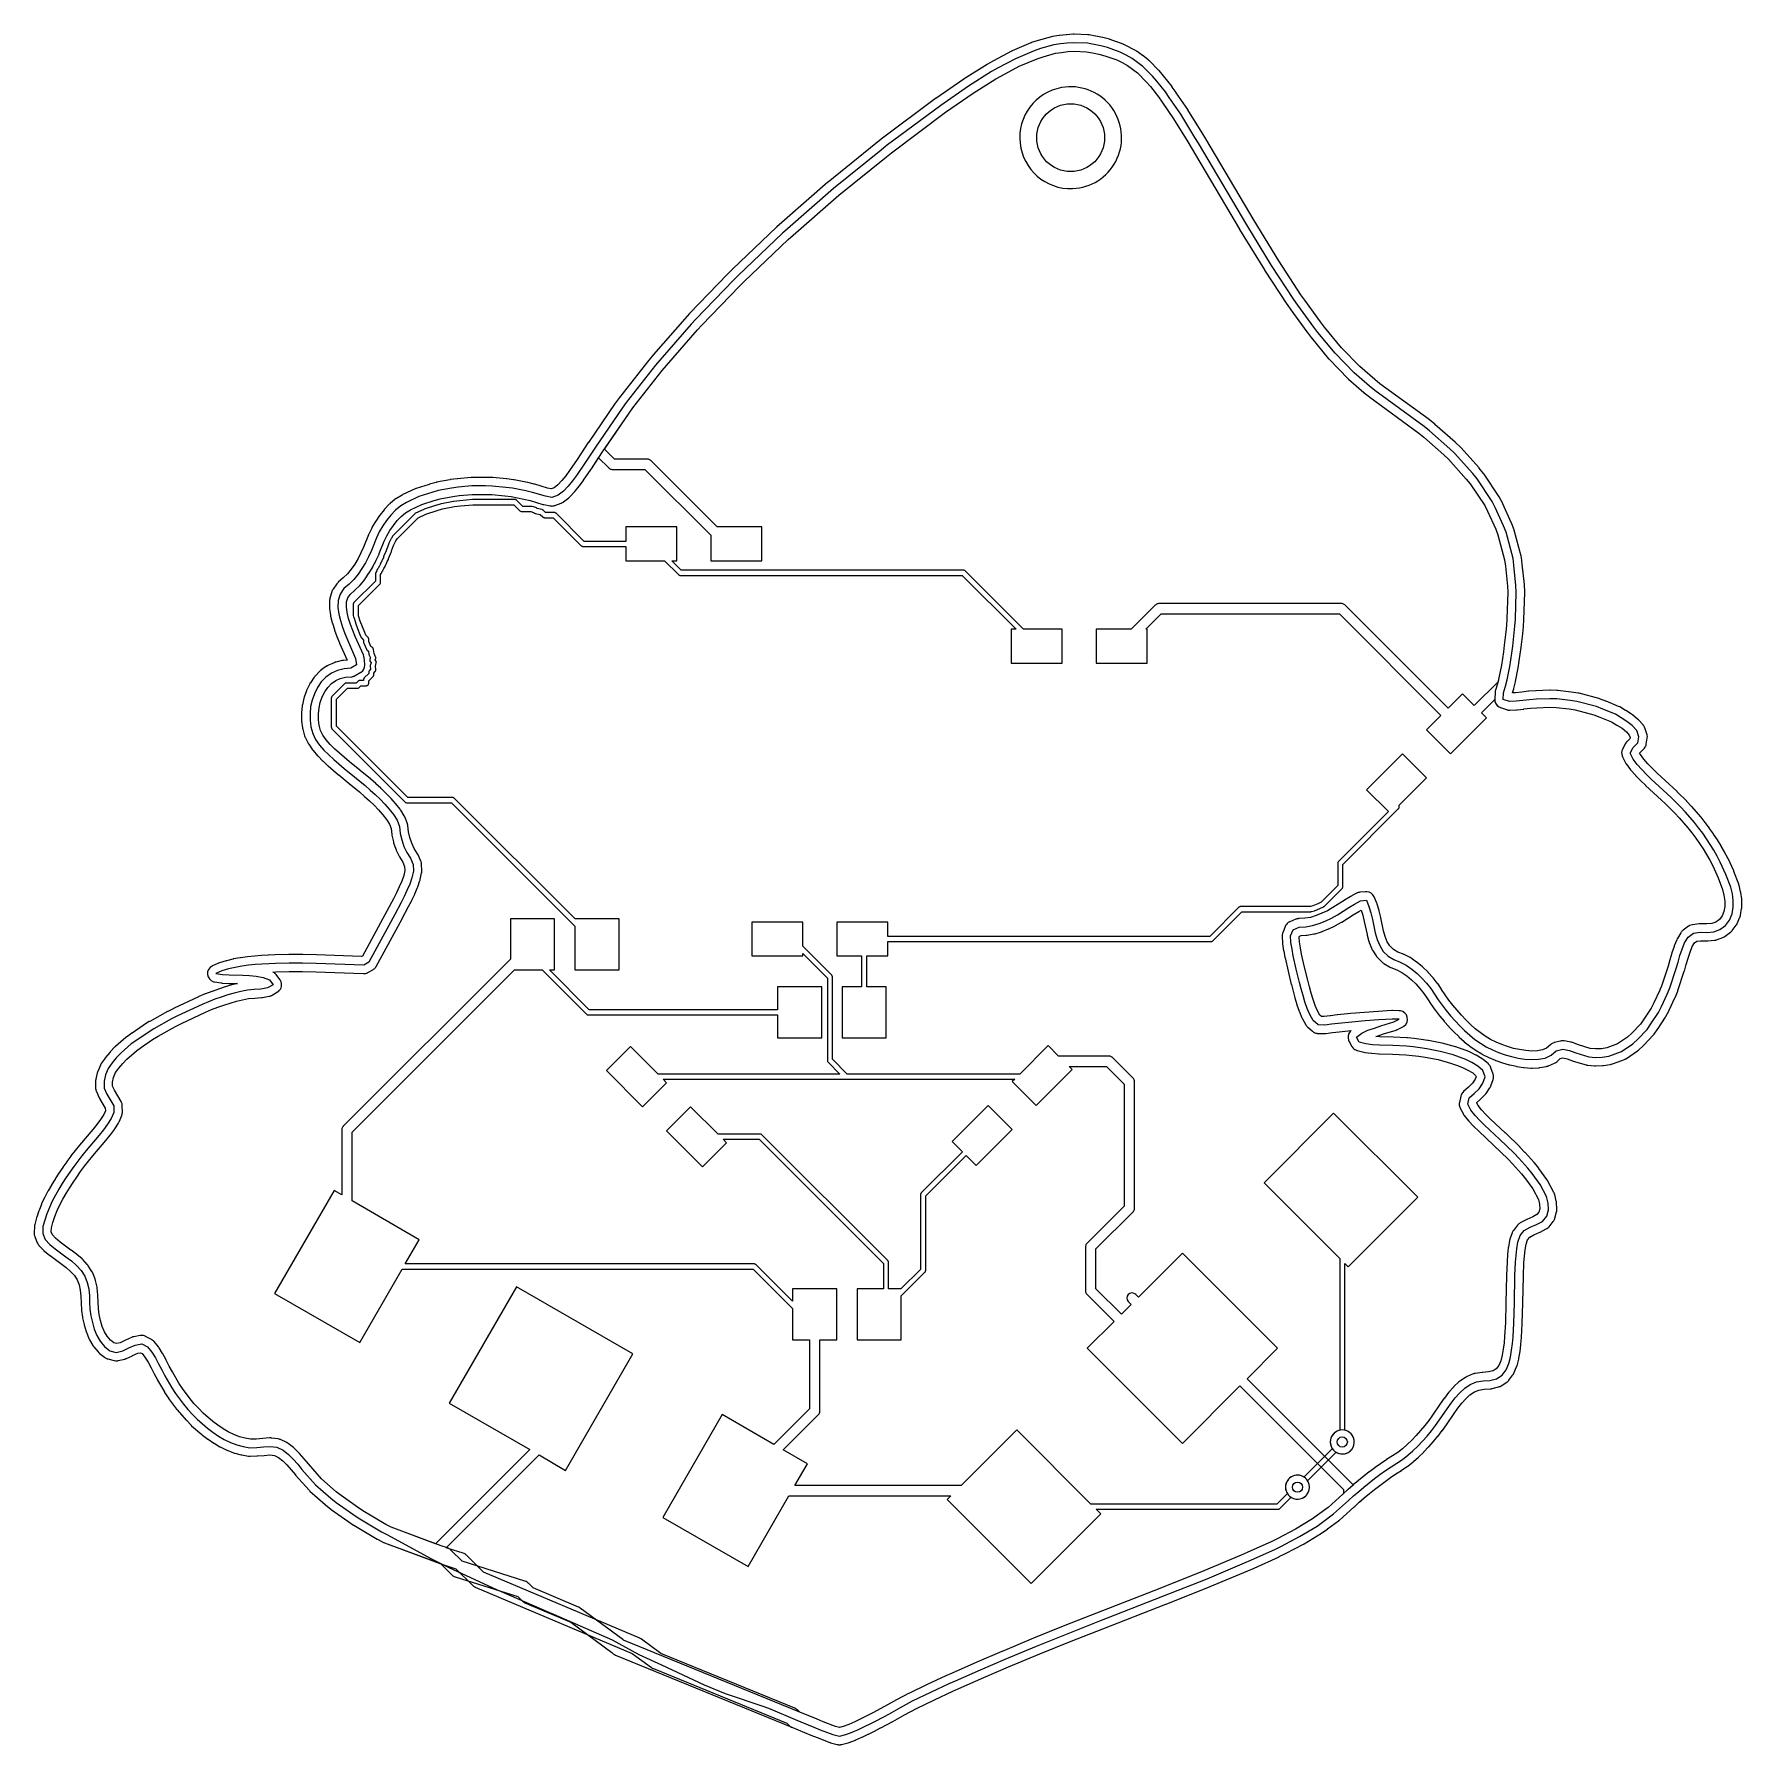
# Model space of a CAD drawing. Header units: millimetres. Extents: x -0.2 to 50.1, y -0.2 to 50.2.
import ezdxf

# ---------------------------------------------------------------- set-up
doc = ezdxf.new("R2010")
doc.units = ezdxf.units.MM

msp = doc.modelspace()

# ---------------------------------------------------------------- linework, layer by layer
at = {"layer": '16_copper'}
for points in [[(23.529, -0.231), (23.541, -0.231, 0.01576), (23.556, -0.23), (23.57, -0.227), (23.58, -0.226), (23.584, -0.225), (23.59, -0.224), (23.783, -0.174), (23.791, -0.172), (23.812, -0.165), (23.998, -0.092), (24.003, -0.09), (24.008, -0.088), (24.191, -0.007), (24.194, -0.006), (24.197, -0.005), (24.377, 0.081), (24.379, 0.081), (24.381, 0.082), (24.56, 0.17), (24.562, 0.172), (24.565, 0.173), (24.742, 0.264), (24.744, 0.265), (24.746, 0.266), (25.098, 0.455), (25.1, 0.456), (25.103, 0.458), (25.449, 0.652), (25.795, 0.837), (26.328, 1.095), (26.869, 1.344), (27.05, 1.425), (27.779, 1.747), (28.512, 2.061), (29.432, 2.444), (30.356, 2.819), (31.285, 3.184), (31.285, 3.184), (33.147, 3.91), (33.148, 3.91), (33.149, 3.911), (34.448, 4.43), (34.45, 4.431), (34.452, 4.431), (35.559, 4.894), (35.56, 4.895), (35.562, 4.896), (35.746, 4.976), (35.747, 4.977), (35.749, 4.977), (36.476, 5.308), (36.48, 5.31), (36.485, 5.312), (36.663, 5.402), (36.665, 5.402), (36.667, 5.403), (37.199, 5.679), (37.206, 5.683), (37.215, 5.687), (37.727, 6), (37.733, 6.005), (37.742, 6.01), (37.904, 6.126), (37.906, 6.128), (37.908, 6.129), (38.228, 6.369), (38.235, 6.375), (38.245, 6.382), (38.693, 6.781), (38.694, 6.782), (38.696, 6.783), (38.841, 6.916), (38.892, 6.96), (38.892, 6.96), (38.988, 7.043), (39.138, 7.169), (39.29, 7.292), (39.444, 7.413), (39.599, 7.531), (39.756, 7.644), (39.914, 7.751), (40.08, 7.854), (40.081, 7.855), (40.083, 7.856), (40.251, 7.964), (40.259, 7.969), (40.271, 7.978), (40.428, 8.102), (40.433, 8.106), (40.44, 8.112), (40.589, 8.246), (40.592, 8.249), (40.597, 8.253), (40.739, 8.393), (40.742, 8.396), (40.745, 8.399), (40.883, 8.544), (40.885, 8.547), (40.888, 8.55), (41.021, 8.699), (41.024, 8.702), (41.027, 8.705), (41.155, 8.859), (41.157, 8.862), (41.161, 8.866), (41.283, 9.024), (41.285, 9.027), (41.288, 9.031), (41.405, 9.193), (41.407, 9.196), (41.409, 9.199), (41.631, 9.527), (41.743, 9.682), (41.858, 9.83), (41.978, 9.965), (42.101, 10.08), (42.229, 10.167), (42.359, 10.221), (42.517, 10.243), (42.708, 10.257), (42.714, 10.258), (42.719, 10.258), (42.738, 10.261), (42.747, 10.263), (42.75, 10.264), (42.753, 10.264), (42.945, 10.314), (42.947, 10.315), (42.949, 10.315, 0.03956), (42.986, 10.329), (43.016, 10.345), (43.182, 10.45), (43.189, 10.455), (43.197, 10.459, 0.039558), (43.226, 10.485), (43.235, 10.495), (43.241, 10.502), (43.244, 10.506), (43.249, 10.511), (43.367, 10.668), (43.374, 10.679), (43.381, 10.69), (43.385, 10.697), (43.388, 10.702), (43.391, 10.71), (43.397, 10.72), (43.475, 10.903), (43.475, 10.904), (43.475, 10.904), (43.486, 10.937), (43.538, 11.13), (43.539, 11.14), (43.543, 11.156), (43.574, 11.353), (43.574, 11.356), (43.575, 11.36), (43.6, 11.558), (43.6, 11.563), (43.601, 11.569), (43.618, 11.768), (43.618, 11.771), (43.618, 11.774), (43.641, 12.173), (43.641, 12.177), (43.642, 12.181), (43.658, 12.781), (43.658, 12.781), (43.658, 12.782), (43.675, 13.579), (43.691, 13.971), (43.706, 14.163), (43.725, 14.35), (43.755, 14.518), (43.799, 14.648), (43.863, 14.728), (43.985, 14.794), (44.159, 14.871), (44.164, 14.874), (44.172, 14.877), (44.349, 14.968), (44.361, 14.976), (44.374, 14.983, 0.039559), (44.405, 15.008), (44.409, 15.012), (44.412, 15.015), (44.418, 15.022), (44.428, 15.033), (44.555, 15.188), (44.564, 15.201), (44.573, 15.213, 0.039559), (44.591, 15.248), (44.592, 15.253), (44.594, 15.256), (44.597, 15.265), (44.602, 15.281), (44.653, 15.47), (44.653, 15.473), (44.654, 15.476, 0.039558), (44.66, 15.515), (44.661, 15.545), (44.661, 15.548, 0.000651), (44.661, 15.549), (44.649, 15.744), (44.649, 15.75), (44.649, 15.756), (44.645, 15.774), (44.644, 15.783), (44.643, 15.786), (44.643, 15.79), (44.595, 15.984), (44.591, 15.996), (44.587, 16.009), (44.584, 16.016), (44.582, 16.021), (44.578, 16.029), (44.573, 16.04), (44.387, 16.394), (44.387, 16.395), (44.386, 16.397), (44.368, 16.426), (44.131, 16.748), (44.128, 16.752), (44.125, 16.756), (44, 16.912), (43.996, 16.917), (43.991, 16.924), (43.723, 17.22), (43.721, 17.222), (43.72, 17.224), (43.583, 17.369), (43.579, 17.373), (43.574, 17.378), (43.143, 17.795), (43.142, 17.796), (43.141, 17.797), (42.706, 18.206), (42.569, 18.341), (42.442, 18.477), (42.337, 18.606), (42.298, 18.678), (42.302, 18.694), (42.391, 18.772), (42.394, 18.776), (42.4, 18.781), (42.542, 18.92), (42.547, 18.926), (42.552, 18.93), (42.562, 18.943), (42.568, 18.95), (42.57, 18.953), (42.573, 18.957), (42.687, 19.121), (42.695, 19.136), (42.704, 19.151), (42.705, 19.153), (42.706, 19.155), (42.71, 19.164), (42.718, 19.183), (42.781, 19.371), (42.783, 19.376), (42.785, 19.38, 0.119175), (42.79, 19.498), (42.785, 19.517), (42.783, 19.526), (42.782, 19.528), (42.782, 19.531), (42.719, 19.717), (42.715, 19.727), (42.711, 19.738, 0.104252), (42.651, 19.821), (42.644, 19.828), (42.492, 19.957), (42.488, 19.96), (42.485, 19.963), (42.467, 19.975), (42.46, 19.981), (42.458, 19.981), (42.457, 19.983), (42.285, 20.084), (42.278, 20.087), (42.27, 20.092), (42.091, 20.181), (42.082, 20.185), (42.068, 20.191), (41.881, 20.262), (41.878, 20.262), (41.875, 20.264), (41.687, 20.33), (41.68, 20.332), (41.67, 20.335), (41.285, 20.441), (41.277, 20.442), (41.267, 20.445), (40.875, 20.522), (40.869, 20.523), (40.862, 20.524), (40.665, 20.553), (40.662, 20.553), (40.659, 20.554), (40.461, 20.578), (40.458, 20.578), (40.456, 20.579), (40.257, 20.599), (40.251, 20.599), (40.242, 20.6), (39.843, 20.618), (39.841, 20.618), (39.839, 20.618), (39.446, 20.629), (39.332, 20.638), (39.365, 20.65), (39.55, 20.712), (39.929, 20.827), (39.934, 20.829), (39.938, 20.83), (39.957, 20.839), (39.966, 20.842), (39.968, 20.843), (39.97, 20.844), (40.126, 20.923), (40.141, 20.932), (40.157, 20.942, 0.674031), (40.05, 21.393), (40.049, 21.393), (40.047, 21.393), (40.039, 21.394), (40.016, 21.396), (39.817, 21.399), (39.809, 21.399), (39.798, 21.399), (39.399, 21.375), (39.398, 21.375), (39.396, 21.375), (38.997, 21.347), (38.996, 21.347), (38.994, 21.347), (38.596, 21.314), (38.594, 21.313), (38.591, 21.313), (38.194, 21.273), (38.192, 21.273), (38.189, 21.273), (37.991, 21.249), (37.988, 21.248), (37.984, 21.248), (37.808, 21.222), (37.726, 21.224), (37.678, 21.267), (37.607, 21.392), (37.54, 21.554), (37.479, 21.731), (37.423, 21.914), (37.373, 22.102), (37.324, 22.293), (37.229, 22.679), (37.142, 23.062), (37.106, 23.251), (37.076, 23.43), (37.07, 23.562), (37.083, 23.596), (37.124, 23.613), (37.28, 23.621), (37.289, 23.623), (37.308, 23.624), (37.505, 23.658), (37.505, 23.658), (37.538, 23.666), (37.729, 23.725), (37.736, 23.728), (37.746, 23.731), (37.932, 23.805), (37.938, 23.808), (37.947, 23.811), (38.127, 23.897), (38.134, 23.901), (38.143, 23.905), (38.317, 24.004), (38.323, 24.007), (38.329, 24.011), (38.663, 24.225), (38.827, 24.324), (38.897, 24.363), (38.941, 24.212), (38.986, 24.027), (39.068, 23.64), (39.07, 23.633), (39.072, 23.624), (39.126, 23.432), (39.13, 23.423), (39.135, 23.407), (39.208, 23.222), (39.211, 23.216), (39.213, 23.21), (39.221, 23.195), (39.226, 23.186), (39.228, 23.183), (39.229, 23.18), (39.336, 23.012), (39.343, 23.002), (39.35, 22.992), (39.356, 22.985), (39.36, 22.98), (39.366, 22.974), (39.373, 22.966), (39.516, 22.827), (39.524, 22.821, 0.035825), (39.552, 22.799), (39.56, 22.793), (39.73, 22.689), (39.733, 22.687), (39.737, 22.685), (39.757, 22.675), (39.765, 22.671), (39.766, 22.671), (39.768, 22.67), (39.943, 22.601), (40.096, 22.524), (40.237, 22.427), (40.374, 22.312), (40.505, 22.185), (40.628, 22.049), (40.742, 21.905), (40.848, 21.75), (40.955, 21.585), (40.958, 21.582), (40.961, 21.577), (41.076, 21.414), (41.079, 21.41), (41.083, 21.405), (41.205, 21.247), (41.208, 21.244), (41.211, 21.24), (41.339, 21.087), (41.341, 21.084), (41.344, 21.081), (41.476, 20.931), (41.479, 20.928), (41.482, 20.925), (41.62, 20.78), (41.623, 20.777), (41.627, 20.773), (41.77, 20.634), (41.773, 20.631), (41.776, 20.627), (41.925, 20.493), (41.929, 20.49), (41.934, 20.485), (42.088, 20.359), (42.096, 20.354), (42.106, 20.346), (42.271, 20.233), (42.275, 20.23), (42.281, 20.226), (42.451, 20.122), (42.459, 20.117), (42.473, 20.11), (42.652, 20.022), (42.655, 20.021), (42.658, 20.02), (42.84, 19.937), (42.85, 19.934), (42.865, 19.927), (43.055, 19.865), (43.058, 19.864), (43.06, 19.863), (43.251, 19.805), (43.26, 19.803), (43.274, 19.799), (43.469, 19.759), (43.475, 19.758), (43.483, 19.756), (43.68, 19.726), (43.687, 19.726), (43.697, 19.724), (43.896, 19.708), (43.901, 19.708), (43.929, 19.707), (44.129, 19.717), (44.135, 19.718), (44.161, 19.721), (44.356, 19.757), (44.368, 19.76), (44.381, 19.763), (44.388, 19.765), (44.394, 19.767), (44.402, 19.77), (44.413, 19.774), (44.593, 19.854), (44.593, 19.854), (44.593, 19.855), (44.609, 19.863), (44.628, 19.873), (44.628, 19.873), (44.628, 19.873), (44.655, 19.894), (44.761, 19.986), (44.84, 20.006), (44.959, 19.983), (45.125, 19.92), (45.133, 19.917), (45.144, 19.914), (45.527, 19.801), (45.534, 19.799), (45.541, 19.797), (45.556, 19.795), (45.566, 19.793), (45.57, 19.792), (45.575, 19.792), (45.771, 19.773), (45.779, 19.773), (45.803, 19.772), (46.003, 19.779), (46.012, 19.78), (46.032, 19.782), (46.227, 19.812), (46.233, 19.813), (46.24, 19.814), (46.256, 19.818), (46.266, 19.821), (46.269, 19.822), (46.273, 19.823), (46.461, 19.889), (46.464, 19.891), (46.467, 19.892), (46.654, 19.963), (46.665, 19.968), (46.676, 19.973), (46.683, 19.977), (46.689, 19.98), (46.696, 19.984), (46.706, 19.99), (47.035, 20.216), (47.039, 20.219), (47.061, 20.236), (47.209, 20.37), (47.215, 20.376), (47.224, 20.384), (47.498, 20.674), (47.499, 20.676), (47.5, 20.677), (47.522, 20.703), (47.636, 20.867), (47.637, 20.869), (47.639, 20.872), (47.859, 21.206), (47.864, 21.214), (47.873, 21.23), (47.964, 21.408), (47.965, 21.411), (47.967, 21.415), (48.138, 21.777), (48.139, 21.781), (48.142, 21.787), (48.219, 21.971), (48.221, 21.979), (48.226, 21.99), (48.412, 22.56), (48.413, 22.562), (48.414, 22.566), (48.471, 22.757), (48.471, 22.759), (48.472, 22.761), (48.525, 22.948), (48.583, 23.125), (48.648, 23.285), (48.713, 23.395), (48.78, 23.443), (48.894, 23.459), (49.073, 23.453), (49.083, 23.454), (49.102, 23.454), (49.3, 23.471), (49.315, 23.474), (49.331, 23.476), (49.335, 23.477), (49.339, 23.478), (49.348, 23.481), (49.364, 23.486), (49.55, 23.554), (49.568, 23.562), (49.585, 23.57), (49.586, 23.57), (49.586, 23.57), (49.59, 23.573), (49.614, 23.589), (49.773, 23.708), (49.787, 23.719), (49.8, 23.731), (49.801, 23.733), (49.803, 23.734), (49.808, 23.741), (49.823, 23.757), (49.943, 23.915), (49.95, 23.927), (49.958, 23.937), (49.961, 23.944), (49.964, 23.949), (49.968, 23.957), (49.973, 23.968), (50.052, 24.151), (50.057, 24.164), (50.061, 24.176), (50.063, 24.183), (50.065, 24.189), (50.066, 24.197), (50.069, 24.209), (50.102, 24.406), (50.103, 24.41), (50.104, 24.414), (50.105, 24.437), (50.106, 24.445), (50.106, 24.447), (50.106, 24.448), (50.105, 24.647), (50.105, 24.652), (50.103, 24.68), (50.076, 24.877), (50.074, 24.887), (50.071, 24.902), (50.024, 25.097), (50.021, 25.105), (50.015, 25.126), (49.874, 25.5), (49.871, 25.507), (49.868, 25.516), (49.701, 25.88), (49.698, 25.885), (49.695, 25.893), (49.601, 26.069), (49.6, 26.071), (49.598, 26.074), (49.501, 26.248), (49.498, 26.252), (49.496, 26.258), (49.391, 26.428), (49.389, 26.43), (49.387, 26.434), (49.277, 26.601), (49.275, 26.603), (49.273, 26.606), (49.159, 26.77), (49.156, 26.774), (49.152, 26.779), (49.031, 26.938), (49.03, 26.938), (49.03, 26.939), (48.908, 27.097), (48.903, 27.102), (48.899, 27.108), (48.636, 27.41), (48.633, 27.413), (48.629, 27.417), (48.492, 27.563), (48.49, 27.564), (48.488, 27.567), (48.207, 27.851), (48.203, 27.855), (48.199, 27.859), (47.613, 28.398), (47.475, 28.533), (47.342, 28.67), (47.22, 28.808), (47.119, 28.942), (47.097, 28.984), (47.105, 28.999), (47.219, 29.109), (47.222, 29.112), (47.225, 29.114, 0.119177), (47.285, 29.215), (47.29, 29.239), (47.292, 29.246), (47.292, 29.247), (47.293, 29.248), (47.322, 29.429), (47.323, 29.435), (47.324, 29.441, 0.079241), (47.321, 29.519), (47.316, 29.536), (47.314, 29.546), (47.312, 29.549), (47.311, 29.552), (47.248, 29.732), (47.243, 29.744), (47.239, 29.756, 0.039561), (47.219, 29.79), (47.214, 29.796), (47.211, 29.801), (47.205, 29.808), (47.198, 29.817), (47.064, 29.965), (47.063, 29.966), (47.062, 29.968), (47.037, 29.991), (46.883, 30.117), (46.878, 30.12), (46.857, 30.135), (46.687, 30.241), (46.686, 30.242), (46.685, 30.242), (46.514, 30.346), (46.512, 30.347), (46.51, 30.348), (46.479, 30.363), (46.11, 30.515), (46.108, 30.515), (46.106, 30.516), (45.92, 30.589), (45.91, 30.592), (45.892, 30.598), (45.312, 30.75), (45.303, 30.752), (45.283, 30.756), (45.085, 30.783), (45.083, 30.783), (45.081, 30.784), (44.685, 30.833), (44.675, 30.833), (44.661, 30.835), (44.462, 30.84), (44.455, 30.84), (44.445, 30.84), (44.046, 30.825), (44.042, 30.825), (44.037, 30.825), (43.838, 30.81), (43.832, 30.809), (43.824, 30.809), (43.628, 30.783), (43.44, 30.763), (43.349, 30.759), (43.388, 30.878), (43.389, 30.885), (43.392, 30.893), (43.441, 31.087), (43.442, 31.093), (43.444, 31.099), (43.483, 31.295), (43.483, 31.298), (43.484, 31.301), (43.519, 31.498), (43.519, 31.5), (43.519, 31.502), (43.551, 31.699), (43.551, 31.701), (43.551, 31.702), (43.58, 31.9), (43.58, 31.902), (43.581, 31.904), (43.606, 32.102), (43.607, 32.104), (43.607, 32.105), (43.654, 32.502), (43.654, 32.504), (43.654, 32.507), (43.674, 32.706), (43.674, 32.71), (43.675, 32.714), (43.688, 32.913), (43.688, 32.917), (43.689, 32.922), (43.714, 33.721), (43.713, 33.73), (43.713, 33.742), (43.703, 33.941), (43.703, 33.947), (43.702, 33.954), (43.64, 34.551), (43.639, 34.552), (43.639, 34.553), (43.617, 34.751), (43.617, 34.753), (43.617, 34.754), (43.61, 34.788), (43.403, 35.56), (43.4, 35.569), (43.395, 35.586), (43.323, 35.772), (43.32, 35.778), (43.317, 35.785), (43.069, 36.331), (43.066, 36.335), (43.064, 36.341), (42.974, 36.518), (42.969, 36.526), (42.959, 36.543), (42.516, 37.209), (42.51, 37.217), (42.501, 37.229), (42.375, 37.383), (42.372, 37.387), (42.368, 37.391), (41.836, 37.988), (41.829, 37.994), (41.819, 38.005), (41.673, 38.14), (41.671, 38.142), (41.668, 38.145), (41.07, 38.674), (41.066, 38.677), (41.062, 38.68), (40.908, 38.807), (40.903, 38.811), (40.897, 38.816), (39.449, 39.872), (39.302, 39.992), (38.86, 40.374), (38.318, 40.933), (37.817, 41.54), (37.7, 41.691), (37.235, 42.335), (37.123, 42.493), (36.47, 43.489), (35.74, 44.676), (34.32, 47.085), (34.319, 47.086), (34.319, 47.087), (34.216, 47.258), (34.215, 47.26), (34.214, 47.261), (33.793, 47.941), (33.79, 47.944), (33.787, 47.949), (33.451, 48.446), (33.45, 48.447), (33.449, 48.449), (33.334, 48.613), (33.33, 48.618), (33.325, 48.624), (33.077, 48.938), (33.074, 48.94), (33.072, 48.943), (32.944, 49.096), (32.937, 49.102), (32.929, 49.112), (32.647, 49.395), (32.643, 49.398), (32.622, 49.416), (32.463, 49.538), (32.461, 49.539), (32.459, 49.542), (32.297, 49.659), (32.291, 49.663), (32.27, 49.676), (32.096, 49.772), (32.091, 49.774), (32.086, 49.777), (31.907, 49.866), (31.898, 49.87), (31.884, 49.877), (31.697, 49.946), (31.693, 49.948), (31.689, 49.949), (31.499, 50.013), (31.492, 50.015), (31.481, 50.018), (31.288, 50.067), (31.283, 50.068), (31.277, 50.07), (31.081, 50.11), (31.079, 50.11), (31.076, 50.111), (30.88, 50.148), (30.879, 50.148), (30.879, 50.148), (30.845, 50.152), (30.446, 50.169), (30.436, 50.168), (30.418, 50.168), (30.219, 50.155), (30.213, 50.154), (30.205, 50.154), (30.007, 50.129), (30.005, 50.128), (30.004, 50.128), (29.806, 50.101), (29.805, 50.101), (29.805, 50.101), (29.771, 50.094), (29.387, 49.984), (29.384, 49.983), (29.38, 49.982), (29.189, 49.921), (29.181, 49.918), (29.167, 49.913), (28.616, 49.678), (28.607, 49.674), (28.595, 49.668), (28.067, 49.384), (28.065, 49.383), (28.063, 49.382), (27.889, 49.283), (27.884, 49.28), (27.879, 49.277), (27.201, 48.853), (27.197, 48.85), (27.192, 48.846), (26.37, 48.278), (26.367, 48.275), (26.363, 48.272), (24.761, 47.076), (24.758, 47.074), (24.755, 47.072), (24.598, 46.947), (24.598, 46.946), (24.597, 46.946), (23.198, 45.814), (23.195, 45.811), (23.191, 45.808), (21.837, 44.624), (21.836, 44.623), (21.835, 44.623), (21.686, 44.49), (21.683, 44.487), (21.68, 44.484), (20.376, 43.245), (20.373, 43.242), (20.37, 43.239), (20.23, 43.096), (20.229, 43.095), (20.228, 43.094), (19.118, 41.943), (19.115, 41.94), (19.112, 41.936), (18.979, 41.787), (18.978, 41.786), (18.977, 41.785), (18.055, 40.732), (18.055, 40.731), (18.054, 40.73), (17.924, 40.578), (17.921, 40.574), (17.917, 40.569), (17.055, 39.467), (17.054, 39.466), (17.053, 39.465), (16.932, 39.306), (16.928, 39.301), (16.924, 39.295), (16.135, 38.14), (16.133, 38.138), (16.131, 38.135), (15.806, 37.635), (15.584, 37.313), (15.471, 37.161), (15.353, 37.017), (15.235, 36.892), (15.125, 36.805), (15.043, 36.776), (14.928, 36.798), (14.557, 36.91), (14.551, 36.911), (14.543, 36.913), (14.349, 36.96), (14.344, 36.961), (14.338, 36.963), (13.946, 37.039), (13.938, 37.04), (13.929, 37.041), (13.731, 37.066), (13.728, 37.066), (13.724, 37.067), (13.326, 37.105), (13.317, 37.105), (13.306, 37.106), (13.106, 37.11), (13.104, 37.109), (13.102, 37.11), (12.703, 37.11), (12.693, 37.109), (12.679, 37.109), (12.281, 37.071), (12.278, 37.071), (12.274, 37.071), (12.076, 37.046), (12.068, 37.045), (12.058, 37.043), (11.666, 36.966), (11.658, 36.964), (11.648, 36.962), (11.456, 36.909), (11.451, 36.908), (11.444, 36.906), (11.064, 36.783), (11.057, 36.78), (11.035, 36.771), (10.673, 36.602), (10.665, 36.597), (10.652, 36.591), (10.48, 36.489), (10.478, 36.487), (10.476, 36.486), (10.448, 36.466), (10.294, 36.339), (10.288, 36.333), (10.272, 36.319), (10.135, 36.174), (10.129, 36.167), (10.121, 36.158), (9.996, 36.001), (9.992, 35.995), (9.985, 35.987), (9.872, 35.822), (9.868, 35.815), (9.863, 35.807), (9.762, 35.634), (9.758, 35.627), (9.753, 35.618), (9.665, 35.439), (9.662, 35.431), (9.657, 35.42), (9.513, 35.054), (9.436, 34.884), (9.35, 34.719), (9.255, 34.559), (9.153, 34.409), (9.044, 34.273), (8.916, 34.15), (8.77, 34.022), (8.761, 34.013), (8.752, 34.004), (8.747, 33.998), (8.743, 33.993), (8.738, 33.987), (8.731, 33.978), (8.616, 33.815), (8.614, 33.812), (8.612, 33.81, 0.039557), (8.593, 33.775), (8.584, 33.751), (8.581, 33.745), (8.581, 33.744), (8.581, 33.743), (8.524, 33.552), (8.52, 33.536), (8.516, 33.52), (8.516, 33.516), (8.516, 33.514), (8.515, 33.504), (8.513, 33.486), (8.509, 33.286), (8.509, 33.283), (8.509, 33.279), (8.511, 33.253), (8.511, 33.247), (8.512, 33.246), (8.512, 33.245), (8.54, 33.048), (8.542, 33.039), (8.544, 33.026), (8.59, 32.832), (8.593, 32.825), (8.595, 32.816), (8.653, 32.625), (8.656, 32.619), (8.658, 32.61), (8.729, 32.423), (8.73, 32.422), (8.73, 32.419), (8.804, 32.234), (8.806, 32.229), (8.808, 32.224), (9.03, 31.726), (8.918, 31.716), (8.911, 31.715), (8.887, 31.711), (8.693, 31.667), (8.685, 31.664), (8.677, 31.663), (8.664, 31.658), (8.656, 31.655), (8.651, 31.653), (8.645, 31.651), (8.464, 31.568), (8.458, 31.565), (8.452, 31.563), (8.438, 31.554), (8.43, 31.549), (8.427, 31.547), (8.423, 31.545), (8.26, 31.43), (8.256, 31.426), (8.252, 31.423), (8.237, 31.41), (8.23, 31.404), (8.228, 31.402), (8.226, 31.401), (8.086, 31.258), (8.083, 31.253), (8.079, 31.25), (8.067, 31.235), (8.061, 31.228), (8.06, 31.225), (8.058, 31.223), (7.946, 31.057), (7.945, 31.056), (7.929, 31.028), (7.841, 30.849), (7.838, 30.841), (7.829, 30.821), (7.763, 30.633), (7.761, 30.623), (7.756, 30.607), (7.711, 30.413), (7.71, 30.411), (7.71, 30.409), (7.705, 30.376), (7.689, 30.176), (7.689, 30.168), (7.688, 30.156), (7.688, 29.957), (7.689, 29.947), (7.69, 29.928), (7.713, 29.73), (7.714, 29.728), (7.714, 29.725), (7.721, 29.692), (7.774, 29.5), (7.776, 29.495), (7.777, 29.489), (7.784, 29.472), (7.788, 29.463), (7.789, 29.46), (7.79, 29.457), (7.878, 29.279), (7.879, 29.277), (7.88, 29.275), (7.897, 29.246), (8.011, 29.082), (8.017, 29.075), (8.026, 29.063), (8.156, 28.911), (8.162, 28.904), (8.172, 28.894), (8.315, 28.754), (8.317, 28.752), (8.32, 28.75), (8.466, 28.614), (8.469, 28.612), (8.472, 28.609), (8.624, 28.478), (8.625, 28.477), (8.626, 28.476), (8.779, 28.347), (8.781, 28.346), (8.783, 28.344), (9.092, 28.093), (9.396, 27.842), (9.542, 27.713), (9.686, 27.582), (9.824, 27.45), (9.955, 27.312), (10.08, 27.172), (10.191, 27.032), (10.276, 26.897), (10.324, 26.763), (10.344, 26.594), (10.346, 26.584), (10.348, 26.567), (10.393, 26.372), (10.396, 26.363), (10.4, 26.346), (10.466, 26.157), (10.47, 26.148), (10.477, 26.131), (10.563, 25.951), (10.568, 25.942), (10.576, 25.928), (10.671, 25.773), (10.724, 25.65), (10.728, 25.53), (10.696, 25.38), (10.64, 25.215), (10.565, 25.044), (10.482, 24.869), (10.396, 24.696), (10.211, 24.346), (9.481, 23.006), (9.456, 22.992), (8.129, 23.04), (8.128, 23.04), (8.126, 23.04), (7.727, 23.051), (7.724, 23.05), (7.721, 23.051), (7.321, 23.052), (7.318, 23.051), (7.314, 23.052), (6.914, 23.041), (6.912, 23.041), (6.909, 23.041), (6.709, 23.032), (6.708, 23.032), (6.706, 23.032), (6.506, 23.02), (6.505, 23.02), (6.503, 23.02), (6.304, 23.005), (6.301, 23.005), (6.297, 23.005), (6.098, 22.984), (6.095, 22.984), (6.091, 22.984), (5.893, 22.958), (5.888, 22.957), (5.881, 22.956), (5.684, 22.921), (5.677, 22.919), (5.668, 22.917), (5.474, 22.869), (5.47, 22.868), (5.466, 22.867), (5.274, 22.812), (5.272, 22.812), (5.27, 22.811), (5.238, 22.799), (5.063, 22.719), (5.058, 22.716), (5.052, 22.714, 0.674028), (5.095, 22.252), (5.112, 22.249), (5.121, 22.246), (5.124, 22.246), (5.128, 22.245), (5.319, 22.215), (5.328, 22.214), (5.348, 22.212), (5.548, 22.204), (5.55, 22.204), (5.552, 22.204), (5.797, 22.199), (5.642, 22.16), (5.638, 22.159), (5.633, 22.157), (5.441, 22.101), (5.438, 22.1), (5.434, 22.099), (5.244, 22.037), (5.241, 22.036), (5.238, 22.035), (5.05, 21.968), (5.047, 21.967), (5.044, 21.966), (4.857, 21.895), (4.854, 21.893), (4.85, 21.892), (4.666, 21.815), (4.661, 21.813), (4.656, 21.811), (3.932, 21.471), (3.929, 21.469), (3.925, 21.467), (3.747, 21.377), (3.743, 21.374), (3.739, 21.372), (3.214, 21.081), (3.21, 21.078), (3.204, 21.075), (3.034, 20.969), (3.031, 20.967), (3.026, 20.964), (2.695, 20.74), (2.692, 20.738), (2.689, 20.736), (2.527, 20.619), (2.52, 20.614), (2.509, 20.605), (2.207, 20.344), (2.201, 20.337), (2.192, 20.329), (2.053, 20.186), (2.047, 20.179), (2.038, 20.169), (1.912, 20.014), (1.908, 20.008), (1.902, 20.001), (1.788, 19.839), (1.783, 19.831), (1.777, 19.823), (1.772, 19.812), (1.767, 19.805), (1.765, 19.799), (1.762, 19.793), (1.683, 19.609), (1.682, 19.604), (1.68, 19.599), (1.674, 19.58), (1.671, 19.571), (1.67, 19.569), (1.67, 19.567), (1.626, 19.376), (1.624, 19.363), (1.621, 19.351), (1.621, 19.343), (1.62, 19.337), (1.62, 19.328), (1.62, 19.317), (1.622, 19.117), (1.623, 19.1), (1.625, 19.084, 0.039558), (1.633, 19.045), (1.635, 19.042), (1.635, 19.039), (1.639, 19.03), (1.646, 19.014), (1.73, 18.835), (1.734, 18.827), (1.74, 18.815), (1.908, 18.529), (1.909, 18.451), (1.861, 18.335), (1.769, 18.193), (1.658, 18.044), (1.538, 17.894), (1.152, 17.439), (1.151, 17.437), (1.149, 17.435), (1.023, 17.28), (1.022, 17.277), (1.019, 17.275), (0.897, 17.117), (0.895, 17.114), (0.893, 17.112), (0.775, 16.95), (0.774, 16.949), (0.773, 16.947), (0.657, 16.785), (0.656, 16.782), (0.654, 16.78), (0.542, 16.614), (0.541, 16.612), (0.539, 16.609), (0.431, 16.441), (0.43, 16.439), (0.428, 16.437), (0.323, 16.267), (0.322, 16.264), (0.32, 16.261), (0.22, 16.088), (0.218, 16.083), (0.215, 16.078), (0.122, 15.901), (0.12, 15.896), (0.116, 15.889), (0.033, 15.708), (0.031, 15.701), (0.027, 15.694), (-0.045, 15.507), (-0.046, 15.503), (-0.047, 15.499), (-0.113, 15.31), (-0.115, 15.303), (-0.118, 15.293), (-0.17, 15.101), (-0.172, 15.09, 0.021084), (-0.176, 15.069), (-0.177, 15.062), (-0.177, 15.055), (-0.178, 15.046), (-0.186, 14.848), (-0.186, 14.833), (-0.186, 14.818, 0.039559), (-0.179, 14.779), (-0.178, 14.774), (-0.177, 14.77), (-0.174, 14.761), (-0.169, 14.746), (-0.097, 14.563), (-0.092, 14.554, 0.049514), (-0.069, 14.511), (-0.061, 14.502), (-0.057, 14.495), (-0.052, 14.49), (-0.047, 14.484), (0.089, 14.338), (0.089, 14.338), (0.09, 14.337), (0.115, 14.314), (0.27, 14.188), (0.274, 14.186), (0.279, 14.182), (0.599, 13.946), (0.75, 13.831), (0.885, 13.714), (0.997, 13.593), (1.081, 13.464), (1.137, 13.322), (1.171, 13.162), (1.187, 12.985), (1.194, 12.793), (1.194, 12.789), (1.194, 12.785), (1.207, 12.586), (1.208, 12.577), (1.209, 12.566), (1.237, 12.368), (1.238, 12.361), (1.24, 12.351), (1.282, 12.155), (1.284, 12.148), (1.286, 12.138), (1.343, 11.946), (1.346, 11.938), (1.35, 11.925), (1.423, 11.739), (1.424, 11.737), (1.424, 11.735), (1.44, 11.704), (1.54, 11.532), (1.543, 11.528), (1.546, 11.523), (1.557, 11.507), (1.563, 11.5), (1.565, 11.498), (1.566, 11.495), (1.696, 11.344), (1.7, 11.34), (1.704, 11.336), (1.717, 11.323), (1.724, 11.316), (1.726, 11.315), (1.729, 11.312), (1.884, 11.187), (1.896, 11.178), (1.909, 11.169, 0.039559), (1.944, 11.151), (1.948, 11.149), (1.952, 11.148), (1.961, 11.145), (1.977, 11.14), (2.166, 11.089), (2.172, 11.088), (2.177, 11.087, 0.079242), (2.255, 11.082), (2.274, 11.085), (2.284, 11.087), (2.286, 11.087), (2.289, 11.088), (2.482, 11.135), (2.489, 11.137), (2.495, 11.138), (2.51, 11.144), (2.52, 11.147), (2.523, 11.149), (2.527, 11.15), (2.709, 11.233), (2.71, 11.234), (2.712, 11.234), (2.862, 11.305), (2.94, 11.319), (2.991, 11.293), (3.073, 11.191), (3.167, 11.04), (3.259, 10.873), (3.348, 10.699), (3.349, 10.697), (3.35, 10.695), (3.444, 10.519), (3.446, 10.516), (3.448, 10.512), (3.647, 10.166), (3.651, 10.16), (3.655, 10.153), (3.765, 9.986), (3.768, 9.982), (3.772, 9.976), (4.008, 9.653), (4.014, 9.646), (4.022, 9.636), (4.153, 9.486), (4.155, 9.484), (4.157, 9.482), (4.292, 9.334), (4.293, 9.333), (4.295, 9.331), (4.432, 9.186), (4.439, 9.18), (4.449, 9.169), (4.751, 8.907), (4.758, 8.902), (4.767, 8.894), (4.928, 8.776), (4.932, 8.773), (4.937, 8.769), (5.103, 8.658), (5.108, 8.656), (5.113, 8.652), (5.284, 8.549), (5.293, 8.545), (5.308, 8.537), (5.489, 8.453), (5.493, 8.451), (5.498, 8.449), (5.681, 8.372), (5.684, 8.371), (5.687, 8.37), (5.717, 8.36), (5.719, 8.359), (5.719, 8.359), (5.719, 8.359), (5.913, 8.312), (5.921, 8.311), (5.932, 8.308), (6.128, 8.276), (6.134, 8.276), (6.14, 8.274), (6.157, 8.274), (6.167, 8.273), (6.17, 8.273), (6.174, 8.273), (6.374, 8.278), (6.381, 8.278), (6.391, 8.279), (6.587, 8.297), (6.757, 8.309), (6.891, 8.29), (7.012, 8.234), (7.135, 8.139), (7.258, 8.014), (7.382, 7.872), (7.508, 7.72), (7.511, 7.718), (7.513, 7.714), (7.911, 7.266), (7.918, 7.259), (7.932, 7.245), (8.381, 6.847), (8.386, 6.843), (8.391, 6.838), (8.548, 6.714), (8.553, 6.71), (8.559, 6.706), (9.048, 6.359), (9.051, 6.357), (9.054, 6.355), (9.22, 6.244), (9.225, 6.241), (9.231, 6.237), (9.919, 5.829), (9.924, 5.827), (9.929, 5.823), (10.105, 5.73), (10.109, 5.728), (10.135, 5.716), (11.51, 5.204), (11.51, 5.204), (11.836, 5.082), (11.842, 5.08), (11.849, 5.078), (12.236, 4.956), (12.724, 4.468), (12.732, 4.461), (12.74, 4.453, 0.039559), (12.773, 4.43), (12.781, 4.426, 0.014707), (12.794, 4.419), (12.803, 4.415), (17.429, 2.46), (17.995, 2.042), (18.007, 2.035), (18.018, 2.027), (18.024, 2.024), (18.028, 2.021), (18.037, 2.018), (18.049, 2.012), (21.98, 0.405), (22.046, 0.338, 0.065196), (22.098, 0.299), (22.105, 0.295), (22.11, 0.292), (22.118, 0.289), (22.128, 0.284), (22.683, 0.057), (22.684, 0.057), (22.685, 0.056), (22.871, -0.018), (22.872, -0.019), (22.874, -0.019), (23.247, -0.163), (23.256, -0.166), (23.271, -0.171), (23.462, -0.223), (23.47, -0.224), (23.478, -0.226, 0.039561), (23.517, -0.231)], [(28.62, 19.307), (29.327, 18.6), (30.388, 19.661), (30.291, 19.758), (31.397, 19.758), (31.918, 19.237), (31.918, 15.643), (30.822, 14.548), (30.819, 14.543), (30.814, 14.539, 0.153125), (30.778, 14.456), (30.778, 14.44), (30.778, 13.14), (30.778, 13.134), (30.778, 13.129, 0.153128), (30.812, 13.044), (30.822, 13.032), (31.617, 12.237), (30.83, 11.45), (33.63, 8.65), (35.321, 10.341), (38.374, 7.287), (38.374, 7.167), (38.359, 7.153), (37.921, 6.763), (37.611, 6.531), (37.458, 6.422), (36.962, 6.119), (36.439, 5.848), (36.265, 5.762), (35.543, 5.433), (35.364, 5.354), (34.261, 4.894), (32.964, 4.376), (31.103, 3.649), (31.103, 3.649), (31.102, 3.649), (30.172, 3.283), (30.171, 3.283), (30.17, 3.283), (29.243, 2.907), (29.242, 2.907), (29.241, 2.906), (28.319, 2.522), (28.318, 2.521), (28.316, 2.521), (27.581, 2.206), (27.58, 2.206), (27.579, 2.205), (26.847, 1.883), (26.846, 1.882), (26.845, 1.882), (26.663, 1.8), (26.662, 1.799), (26.661, 1.799), (26.117, 1.548), (26.114, 1.547), (26.112, 1.546), (25.572, 1.284), (25.569, 1.282), (25.564, 1.28), (25.211, 1.092), (25.209, 1.091), (25.206, 1.089), (24.86, 0.894), (24.512, 0.708), (24.338, 0.618), (24.162, 0.532), (23.986, 0.449), (23.811, 0.371), (23.644, 0.306), (23.53, 0.277), (23.415, 0.308), (23.055, 0.447), (22.872, 0.52), (22.364, 0.728), (22.298, 0.794), (22.288, 0.802), (22.279, 0.811, 0.039558), (22.247, 0.833), (22.24, 0.837), (22.234, 0.84), (22.227, 0.843), (22.216, 0.848), (18.267, 2.463), (17.703, 2.88), (17.692, 2.887), (17.682, 2.894), (17.675, 2.897), (17.669, 2.901), (17.662, 2.904), (17.651, 2.909), (13.043, 4.856), (12.547, 5.352), (12.544, 5.355), (12.542, 5.357, 0.079243), (12.477, 5.402), (12.451, 5.412), (12.446, 5.414), (12.446, 5.414), (12.445, 5.414), (12.005, 5.553), (11.949, 5.574), (14.682, 8.307), (15.465, 7.855), (17.445, 11.285), (14.015, 13.265), (12.035, 9.835), (14.409, 8.465), (11.635, 5.691), (10.325, 6.179), (10.169, 6.262), (9.492, 6.664), (9.334, 6.769), (8.853, 7.11), (8.708, 7.225), (8.275, 7.609), (7.89, 8.043), (7.765, 8.194), (7.763, 8.196), (7.761, 8.198), (7.63, 8.349), (7.625, 8.354), (7.619, 8.361), (7.478, 8.503), (7.474, 8.506), (7.454, 8.524), (7.296, 8.646), (7.287, 8.652, 0.021224), (7.269, 8.663), (7.263, 8.668), (7.257, 8.67), (7.249, 8.675), (7.069, 8.759), (7.068, 8.759), (7.067, 8.76, 0.03956), (7.03, 8.773), (6.997, 8.78), (6.8, 8.807), (6.791, 8.808), (6.782, 8.809), (6.769, 8.809), (6.76, 8.81), (6.755, 8.809), (6.748, 8.809), (6.549, 8.795), (6.547, 8.795), (6.544, 8.795), (6.354, 8.777), (6.186, 8.773), (6.022, 8.8), (5.856, 8.841), (5.695, 8.908), (5.53, 8.985), (5.376, 9.078), (5.219, 9.182), (5.072, 9.291), (4.787, 9.538), (4.659, 9.673), (4.528, 9.817), (4.405, 9.957), (4.179, 10.266), (4.077, 10.421), (3.883, 10.758), (3.792, 10.929), (3.702, 11.105), (3.7, 11.108), (3.698, 11.112), (3.601, 11.287), (3.598, 11.291), (3.595, 11.297), (3.491, 11.467), (3.486, 11.473), (3.472, 11.493), (3.347, 11.648), (3.337, 11.659), (3.327, 11.67, 0.039559), (3.296, 11.695), (3.292, 11.698), (3.288, 11.701), (3.28, 11.705), (3.267, 11.713), (3.095, 11.802), (3.091, 11.803), (3.087, 11.806, 0.119177), (2.971, 11.829), (2.95, 11.827), (2.941, 11.826), (2.94, 11.826), (2.937, 11.826), (2.743, 11.792), (2.727, 11.788), (2.711, 11.784), (2.708, 11.783), (2.705, 11.782), (2.696, 11.778), (2.679, 11.772), (2.5, 11.687), (2.341, 11.615), (2.233, 11.589), (2.157, 11.609), (2.061, 11.687), (1.96, 11.804), (1.881, 11.94), (1.819, 12.097), (1.769, 12.27), (1.73, 12.447), (1.705, 12.627), (1.693, 12.813), (1.687, 13.009), (1.686, 13.015), (1.686, 13.023), (1.668, 13.222), (1.666, 13.231), (1.663, 13.251), (1.622, 13.446), (1.621, 13.45), (1.62, 13.455), (1.613, 13.476), (1.611, 13.484), (1.61, 13.485), (1.61, 13.487), (1.536, 13.672), (1.532, 13.679), (1.53, 13.686), (1.523, 13.699), (1.518, 13.708), (1.516, 13.711), (1.513, 13.716), (1.404, 13.883), (1.402, 13.887), (1.4, 13.89), (1.385, 13.908), (1.38, 13.915), (1.379, 13.916), (1.378, 13.917), (1.242, 14.064), (1.235, 14.07), (1.223, 14.082), (1.072, 14.213), (1.067, 14.218), (1.06, 14.224), (0.901, 14.345), (0.899, 14.346), (0.897, 14.347), (0.58, 14.581), (0.443, 14.692), (0.351, 14.79), (0.316, 14.88), (0.32, 14.998), (0.363, 15.155), (0.424, 15.332), (0.491, 15.507), (0.568, 15.676), (0.655, 15.842), (0.751, 16.008), (0.853, 16.173), (0.958, 16.336), (1.067, 16.497), (1.179, 16.656), (1.295, 16.813), (1.413, 16.967), (1.536, 17.117), (1.921, 17.573), (1.923, 17.576), (1.926, 17.578), (2.051, 17.734), (2.053, 17.738), (2.056, 17.741), (2.176, 17.902), (2.18, 17.908), (2.185, 17.916), (2.293, 18.084), (2.295, 18.088), (2.298, 18.092), (2.308, 18.111), (2.312, 18.119), (2.312, 18.121), (2.314, 18.123), (2.39, 18.306), (2.394, 18.319), (2.399, 18.332, 0.03956), (2.407, 18.37), (2.408, 18.377), (2.409, 18.382), (2.409, 18.391), (2.409, 18.404), (2.408, 18.6), (2.407, 18.609), (2.407, 18.618, 0.079243), (2.388, 18.694), (2.383, 18.706), (2.379, 18.714), (2.376, 18.719), (2.373, 18.725), (2.177, 19.058), (2.121, 19.177), (2.12, 19.293), (2.152, 19.433), (2.211, 19.572), (2.306, 19.706), (2.419, 19.846), (2.543, 19.973), (2.828, 20.22), (2.978, 20.328), (3.302, 20.547), (3.463, 20.647), (3.978, 20.933), (4.148, 21.02), (4.863, 21.356), (5.039, 21.429), (5.219, 21.498), (5.402, 21.563), (5.585, 21.622), (5.769, 21.676), (5.951, 21.722), (6.127, 21.756), (6.309, 21.771), (6.506, 21.782), (6.514, 21.783), (6.537, 21.785), (6.733, 21.821), (6.741, 21.823), (6.749, 21.824, 0.039559), (6.786, 21.837), (6.799, 21.843), (6.807, 21.847), (6.811, 21.85), (6.817, 21.852), (6.978, 21.949), (6.991, 21.958), (7.004, 21.967, 0.371669), (7.067, 22.287), (7.065, 22.291), (7.063, 22.295), (7.057, 22.302), (7.049, 22.316), (6.938, 22.46), (6.928, 22.471), (6.918, 22.483, 0.079241), (6.855, 22.53), (6.85, 22.532), (6.847, 22.534), (6.838, 22.537), (6.838, 22.537), (6.93, 22.542), (7.323, 22.552), (7.717, 22.551), (8.112, 22.54), (9.509, 22.49), (9.522, 22.49), (9.534, 22.49, 0.079243), (9.611, 22.507), (9.618, 22.511), (9.624, 22.513), (9.631, 22.517), (9.642, 22.522), (9.789, 22.606), (9.8, 22.613), (9.811, 22.62, 0.079243), (9.867, 22.675), (9.871, 22.682), (9.875, 22.687), (9.879, 22.694), (9.886, 22.704), (10.65, 24.108), (10.651, 24.11), (10.652, 24.111), (10.839, 24.464), (10.84, 24.467), (10.842, 24.47), (10.931, 24.649), (10.932, 24.651), (10.933, 24.653), (11.019, 24.834), (11.02, 24.837), (11.022, 24.841), (11.102, 25.024), (11.105, 25.032), (11.109, 25.043), (11.174, 25.232), (11.176, 25.241), (11.182, 25.26), (11.224, 25.456), (11.226, 25.47), (11.228, 25.484), (11.229, 25.49), (11.229, 25.495), (11.229, 25.504), (11.229, 25.518), (11.221, 25.716), (11.22, 25.725), (11.22, 25.734, 0.03956), (11.213, 25.773), (11.208, 25.785), (11.206, 25.794), (11.204, 25.799), (11.201, 25.805), (11.123, 25.987), (11.123, 25.988), (11.122, 25.99), (11.106, 26.02), (11.008, 26.179), (10.934, 26.334), (10.877, 26.497), (10.839, 26.665), (10.817, 26.85), (10.815, 26.861), (10.814, 26.872), (10.811, 26.881, 0.014814), (10.807, 26.896), (10.804, 26.905), (10.737, 27.092), (10.733, 27.101, 0.021231), (10.724, 27.12), (10.721, 27.128), (10.717, 27.133), (10.713, 27.141), (10.607, 27.31), (10.601, 27.317), (10.592, 27.331), (10.468, 27.488), (10.464, 27.493), (10.458, 27.499), (10.326, 27.648), (10.322, 27.651), (10.319, 27.655), (10.181, 27.799), (10.177, 27.802), (10.174, 27.806), (10.03, 27.945), (10.027, 27.947), (10.025, 27.95), (9.877, 28.084), (9.876, 28.085), (9.874, 28.087), (9.725, 28.219), (9.721, 28.221), (9.718, 28.225), (9.41, 28.479), (9.409, 28.48), (9.408, 28.48), (9.099, 28.731), (8.95, 28.857), (8.803, 28.984), (8.661, 29.115), (8.529, 29.244), (8.414, 29.378), (8.319, 29.516), (8.249, 29.657), (8.208, 29.807), (8.188, 29.972), (8.188, 30.147), (8.202, 30.317), (8.24, 30.481), (8.296, 30.642), (8.37, 30.792), (8.459, 30.924), (8.568, 31.035), (8.693, 31.123), (8.829, 31.185), (8.982, 31.22), (9.165, 31.237), (9.185, 31.241), (9.203, 31.244, 0.03956), (9.241, 31.257), (9.241, 31.257), (9.241, 31.257), (9.242, 31.257), (9.271, 31.272), (9.432, 31.371), (9.437, 31.374), (9.443, 31.377, 0.241784), (9.552, 31.578), (9.551, 31.595), (9.551, 31.605), (9.551, 31.608), (9.551, 31.612), (9.529, 31.806), (9.529, 31.807), (9.529, 31.809, 0.039558), (9.521, 31.848), (9.509, 31.88), (9.267, 32.423), (9.196, 32.601), (9.129, 32.779), (9.075, 32.955), (9.034, 33.131), (9.009, 33.296), (9.013, 33.441), (9.048, 33.561), (9.122, 33.665), (9.25, 33.778), (9.254, 33.782), (9.259, 33.786), (9.402, 33.925), (9.408, 33.931), (9.423, 33.948), (9.549, 34.103), (9.554, 34.11), (9.561, 34.119), (9.673, 34.285), (9.676, 34.291), (9.681, 34.298), (9.783, 34.47), (9.786, 34.475), (9.79, 34.481), (9.882, 34.658), (9.885, 34.664), (9.888, 34.671), (9.971, 34.853), (9.973, 34.858), (9.976, 34.865), (10.119, 35.228), (10.198, 35.39), (10.29, 35.547), (10.392, 35.697), (10.505, 35.837), (10.625, 35.963), (10.752, 36.069), (10.896, 36.154), (11.233, 36.312), (11.593, 36.428), (11.771, 36.477), (12.146, 36.551), (12.331, 36.574), (12.714, 36.61), (13.1, 36.61), (13.288, 36.607), (13.672, 36.57), (13.859, 36.546), (14.237, 36.473), (14.419, 36.429), (14.796, 36.316), (14.805, 36.314), (14.819, 36.31), (15.014, 36.272), (15.025, 36.271), (15.036, 36.269, 0.104478), (15.138, 36.279), (15.147, 36.282), (15.333, 36.349), (15.336, 36.35), (15.339, 36.351, 0.03956), (15.374, 36.368), (15.398, 36.384), (15.402, 36.387), (15.402, 36.387), (15.403, 36.387), (15.559, 36.51), (15.56, 36.511), (15.562, 36.513), (15.587, 36.536), (15.723, 36.681), (15.728, 36.687), (15.735, 36.694), (15.861, 36.849), (15.864, 36.853), (15.868, 36.857), (15.988, 37.017), (15.99, 37.021), (15.993, 37.025), (16.22, 37.354), (16.222, 37.357), (16.224, 37.36), (16.437, 37.688), (16.736, 37.388), (16.74, 37.385), (16.744, 37.381, 0.153125), (16.828, 37.345), (16.844, 37.344), (17.801, 37.344), (19.74, 35.404), (19.74, 34.65), (21.24, 34.65), (21.24, 35.65), (19.926, 35.65), (17.972, 37.604), (17.967, 37.608), (17.963, 37.612, 0.153125), (17.879, 37.648), (17.864, 37.649), (16.907, 37.649), (16.608, 37.947), (17.333, 39.008), (17.449, 39.16), (18.307, 40.257), (18.433, 40.404), (19.352, 41.455), (19.481, 41.599), (20.587, 42.747), (20.723, 42.885), (22.021, 44.119), (22.166, 44.248), (23.516, 45.429), (24.911, 46.557), (25.063, 46.678), (26.658, 47.869), (27.472, 48.432), (28.139, 48.851), (28.306, 48.945), (28.822, 49.223), (29.352, 49.448), (29.528, 49.504), (29.891, 49.608), (30.07, 49.633), (30.26, 49.657), (30.438, 49.669), (30.806, 49.653), (30.983, 49.62), (31.17, 49.581), (31.349, 49.536), (31.526, 49.477), (31.696, 49.413), (31.859, 49.332), (32.015, 49.246), (32.162, 49.139), (32.304, 49.03), (32.568, 48.766), (32.687, 48.624), (32.929, 48.32), (33.038, 48.164), (33.37, 47.673), (33.788, 46.999), (33.89, 46.83), (35.311, 44.421), (35.312, 44.419), (35.313, 44.417), (36.045, 43.224), (36.047, 43.222), (36.049, 43.218), (36.707, 42.215), (36.709, 42.212), (36.712, 42.208), (36.827, 42.045), (36.828, 42.044), (36.829, 42.043), (37.297, 41.395), (37.3, 41.391), (37.302, 41.387), (37.425, 41.23), (37.427, 41.227), (37.43, 41.224), (37.938, 40.607), (37.944, 40.601), (37.952, 40.593), (38.508, 40.018), (38.515, 40.013), (38.524, 40.003), (38.978, 39.611), (38.98, 39.609), (38.983, 39.607), (39.138, 39.48), (39.143, 39.477), (39.149, 39.472), (40.597, 38.416), (40.742, 38.297), (41.335, 37.772), (41.47, 37.646), (41.992, 37.062), (42.107, 36.922), (42.535, 36.279), (42.616, 36.119), (42.859, 35.584), (42.924, 35.418), (43.122, 34.677), (43.142, 34.497), (43.204, 33.909), (43.214, 33.727), (43.189, 32.942), (43.176, 32.751), (43.157, 32.559), (43.11, 32.165), (43.085, 31.971), (43.057, 31.776), (43.026, 31.582), (42.992, 31.39), (42.955, 31.204), (42.927, 31.092), (42.227, 30.392), (41.881, 30.738), (41.458, 30.315), (38.426, 33.348), (38.421, 33.351), (38.417, 33.356, 0.153125), (38.333, 33.392), (38.318, 33.392), (32.94, 33.392), (32.934, 33.392), (32.929, 33.392, 0.153128), (32.844, 33.358), (32.832, 33.348), (32.124, 32.64), (31.09, 32.64), (31.09, 31.64), (32.59, 31.64), (32.59, 32.64), (32.556, 32.64), (33.003, 33.088), (38.255, 33.088), (41.243, 30.1), (40.82, 29.677), (41.527, 28.97), (42.588, 30.031), (42.442, 30.176), (42.829, 30.563), (42.829, 30.558), (42.83, 30.542, 0.251269), (42.963, 30.347), (42.983, 30.339), (42.991, 30.335), (42.993, 30.335), (42.995, 30.334), (43.176, 30.269), (43.187, 30.266), (43.198, 30.263, 0.039558), (43.237, 30.256), (43.246, 30.256, 0.014745), (43.261, 30.255), (43.271, 30.255), (43.47, 30.264), (43.477, 30.265), (43.486, 30.265), (43.684, 30.286), (43.687, 30.287), (43.69, 30.287), (43.881, 30.312), (44.069, 30.326), (44.456, 30.34), (44.635, 30.335), (45.019, 30.288), (45.2, 30.263), (45.751, 30.118), (45.922, 30.051), (46.272, 29.908), (46.425, 29.815), (46.58, 29.719), (46.706, 29.616), (46.793, 29.519), (46.819, 29.447), (46.813, 29.412), (46.729, 29.331), (46.726, 29.328), (46.723, 29.325, 0.039559), (46.698, 29.295), (46.685, 29.274), (46.681, 29.268), (46.681, 29.267), (46.68, 29.266), (46.594, 29.101), (46.594, 29.099), (46.592, 29.097, 0.200307), (46.58, 28.904), (46.593, 28.873), (46.683, 28.696), (46.686, 28.691), (46.688, 28.687), (46.699, 28.67), (46.703, 28.662), (46.705, 28.66), (46.706, 28.658), (46.827, 28.499), (46.832, 28.493), (46.839, 28.484), (46.972, 28.334), (46.975, 28.331), (46.979, 28.326), (47.118, 28.182), (47.121, 28.18), (47.123, 28.177), (47.266, 28.038), (47.269, 28.036), (47.272, 28.033), (47.856, 27.495), (48.13, 27.217), (48.262, 27.078), (48.517, 26.785), (48.634, 26.634), (48.752, 26.48), (48.861, 26.323), (48.967, 26.162), (49.067, 26), (49.161, 25.832), (49.25, 25.665), (49.409, 25.316), (49.542, 24.964), (49.582, 24.797), (49.605, 24.629), (49.606, 24.468), (49.581, 24.321), (49.526, 24.193), (49.445, 24.087), (49.344, 24.011), (49.223, 23.967), (49.073, 23.954), (48.888, 23.959), (48.885, 23.959), (48.881, 23.959), (48.854, 23.957), (48.849, 23.957), (48.848, 23.957), (48.847, 23.957), (48.651, 23.93), (48.647, 23.929), (48.642, 23.929, 0.079244), (48.568, 23.904), (48.549, 23.892), (48.542, 23.888), (48.541, 23.887), (48.539, 23.886), (48.379, 23.771), (48.368, 23.761), (48.356, 23.752, 0.039559), (48.329, 23.723), (48.326, 23.719), (48.323, 23.715), (48.318, 23.707), (48.31, 23.695), (48.208, 23.524), (48.207, 23.522), (48.206, 23.521), (48.191, 23.49), (48.116, 23.305), (48.114, 23.298), (48.111, 23.289), (48.048, 23.099), (48.047, 23.094), (48.045, 23.089), (47.991, 22.898), (47.936, 22.712), (47.754, 22.154), (47.683, 21.984), (47.517, 21.631), (47.434, 21.469), (47.223, 21.15), (47.122, 21.004), (46.867, 20.734), (46.739, 20.619), (46.447, 20.419), (46.292, 20.36), (46.129, 20.302), (45.971, 20.278), (45.802, 20.273), (45.645, 20.287), (45.294, 20.39), (45.117, 20.458), (45.112, 20.46), (45.107, 20.461), (45.088, 20.467), (45.079, 20.469), (45.077, 20.469), (45.074, 20.47), (44.879, 20.507), (44.861, 20.509), (44.843, 20.512, 0.039559), (44.804, 20.51), (44.802, 20.51), (44.8, 20.51), (44.791, 20.508), (44.77, 20.504), (44.58, 20.456), (44.579, 20.455), (44.577, 20.455, 0.079244), (44.505, 20.423), (44.478, 20.402), (44.355, 20.296), (44.237, 20.243), (44.087, 20.216), (43.921, 20.208), (43.746, 20.222), (43.564, 20.25), (43.386, 20.287), (43.209, 20.341), (43.034, 20.398), (42.868, 20.474), (42.702, 20.554), (42.548, 20.649), (42.397, 20.752), (42.256, 20.868), (42.115, 20.995), (41.979, 21.128), (41.847, 21.266), (41.72, 21.41), (41.598, 21.557), (41.481, 21.707), (41.372, 21.862), (41.266, 22.025), (41.264, 22.027), (41.262, 22.03), (41.15, 22.195), (41.145, 22.201), (41.139, 22.209), (41.015, 22.366), (41.01, 22.371), (41.004, 22.378), (40.87, 22.526), (40.865, 22.531), (40.859, 22.538), (40.715, 22.677), (40.709, 22.682), (40.702, 22.689), (40.549, 22.817), (40.541, 22.823), (40.53, 22.831), (40.366, 22.945), (40.366, 22.945), (40.366, 22.945), (40.336, 22.962), (40.158, 23.052), (40.15, 23.056), (40.138, 23.061), (39.972, 23.127), (39.844, 23.205), (39.743, 23.304), (39.664, 23.428), (39.604, 23.579), (39.556, 23.751), (39.475, 24.135), (39.474, 24.138), (39.473, 24.142), (39.426, 24.336), (39.424, 24.341), (39.423, 24.348), (39.366, 24.539), (39.363, 24.548), (39.356, 24.566), (39.279, 24.75), (39.278, 24.751), (39.277, 24.753, 0.284061), (39.061, 24.902), (39.027, 24.901), (38.855, 24.887), (38.84, 24.884), (38.825, 24.882, 0.039559), (38.787, 24.871), (38.782, 24.869), (38.779, 24.868), (38.77, 24.863), (38.756, 24.856), (38.581, 24.76), (38.577, 24.757), (38.572, 24.755), (38.401, 24.652), (38.399, 24.65), (38.395, 24.648), (38.065, 24.435), (37.905, 24.345), (37.74, 24.267), (37.57, 24.2), (37.405, 24.148), (37.239, 24.12), (37.054, 24.11), (37.047, 24.109), (37.039, 24.109, 0.03956), (37.001, 24.102), (36.986, 24.096), (36.977, 24.094), (36.973, 24.092), (36.968, 24.09), (36.79, 24.014), (36.788, 24.013), (36.785, 24.012, 0.159485), (36.671, 23.906), (36.657, 23.878), (36.656, 23.876, 0.000483), (36.656, 23.875), (36.585, 23.695), (36.581, 23.68), (36.576, 23.665, 0.039558), (36.569, 23.626), (36.569, 23.622), (36.568, 23.618), (36.569, 23.608), (36.568, 23.592), (36.578, 23.392), (36.579, 23.383), (36.581, 23.364), (36.613, 23.166), (36.614, 23.163), (36.614, 23.16), (36.652, 22.964), (36.653, 22.96), (36.654, 22.955), (36.742, 22.565), (36.743, 22.563), (36.743, 22.561), (36.839, 22.173), (36.839, 22.172), (36.84, 22.171), (36.889, 21.977), (36.89, 21.976), (36.89, 21.974), (36.941, 21.781), (36.943, 21.778), (36.944, 21.773), (37.002, 21.582), (37.003, 21.578), (37.005, 21.573), (37.069, 21.384), (37.072, 21.378), (37.075, 21.369), (37.152, 21.185), (37.156, 21.178), (37.165, 21.157), (37.264, 20.984), (37.266, 20.981), (37.268, 20.978, 0.039558), (37.291, 20.946), (37.309, 20.927), (37.313, 20.923), (37.314, 20.922), (37.315, 20.922), (37.461, 20.791), (37.47, 20.784), (37.478, 20.777, 0.119178), (37.586, 20.731), (37.596, 20.73, 0.014757), (37.611, 20.728), (37.62, 20.727), (37.815, 20.722), (37.82, 20.722), (37.825, 20.722), (37.845, 20.723), (37.855, 20.724), (37.857, 20.724), (37.859, 20.724), (38.053, 20.753), (38.246, 20.776), (38.6, 20.811), (38.588, 20.801), (38.576, 20.79), (38.574, 20.787), (38.571, 20.784, 0.284062), (38.525, 20.526), (38.535, 20.503), (38.538, 20.497), (38.539, 20.496), (38.539, 20.495), (38.623, 20.346), (38.626, 20.342), (38.628, 20.337, 0.159488), (38.747, 20.237), (38.767, 20.23), (38.775, 20.227), (38.777, 20.227), (38.779, 20.226), (38.973, 20.176), (38.975, 20.176), (39.006, 20.17), (39.204, 20.147), (39.209, 20.147), (39.214, 20.146), (39.413, 20.13), (39.418, 20.13), (39.425, 20.13), (39.823, 20.118), (40.213, 20.101), (40.402, 20.082), (40.596, 20.058), (40.784, 20.031), (41.161, 19.956), (41.529, 19.855), (41.707, 19.793), (41.88, 19.728), (42.039, 19.648), (42.184, 19.563), (42.267, 19.492), (42.281, 19.451), (42.255, 19.377), (42.175, 19.261), (42.055, 19.143), (41.91, 19.015), (41.909, 19.014), (41.908, 19.013, 0.119174), (41.842, 18.916), (41.832, 18.883), (41.79, 18.697), (41.788, 18.684), (41.786, 18.672, 0.119174), (41.799, 18.555), (41.803, 18.548), (41.805, 18.542), (41.809, 18.535), (41.813, 18.524), (41.907, 18.349), (41.911, 18.343), (41.914, 18.337), (41.923, 18.324), (41.928, 18.316), (41.931, 18.313), (41.933, 18.309), (42.059, 18.154), (42.065, 18.149), (42.071, 18.141), (42.207, 17.995), (42.211, 17.992), (42.215, 17.988), (42.357, 17.848), (42.359, 17.846), (42.361, 17.844), (42.797, 17.434), (43.222, 17.023), (43.353, 16.883), (43.615, 16.594), (43.731, 16.448), (43.954, 16.145), (44.117, 15.835), (44.152, 15.693), (44.159, 15.56), (44.133, 15.462), (44.074, 15.389), (43.949, 15.325), (43.774, 15.247), (43.766, 15.243), (43.756, 15.239), (43.581, 15.144), (43.57, 15.137), (43.558, 15.13, 0.03956), (43.527, 15.105), (43.523, 15.1), (43.519, 15.097), (43.513, 15.09), (43.504, 15.08), (43.381, 14.925), (43.378, 14.92), (43.374, 14.916, 0.039558), (43.354, 14.882), (43.347, 14.866), (43.342, 14.857), (43.342, 14.854), (43.34, 14.851), (43.276, 14.662), (43.275, 14.66), (43.274, 14.658), (43.266, 14.625), (43.231, 14.428), (43.23, 14.42), (43.228, 14.409), (43.208, 14.21), (43.208, 14.208), (43.208, 14.205), (43.192, 14.006), (43.192, 14.002), (43.192, 13.996), (43.176, 13.597), (43.176, 13.595), (43.176, 13.592), (43.158, 12.794), (43.142, 12.198), (43.119, 11.807), (43.103, 11.616), (43.079, 11.426), (43.051, 11.245), (43.008, 11.082), (42.949, 10.944), (42.876, 10.848), (42.782, 10.788), (42.649, 10.754), (42.472, 10.741), (42.465, 10.74), (42.456, 10.739), (42.258, 10.711), (42.245, 10.708), (42.23, 10.706), (42.225, 10.704), (42.22, 10.703), (42.211, 10.699), (42.198, 10.695), (42.014, 10.619), (42.006, 10.615), (41.998, 10.612), (41.987, 10.605), (41.979, 10.601), (41.974, 10.598), (41.968, 10.594), (41.804, 10.482), (41.802, 10.481), (41.801, 10.48), (41.774, 10.459), (41.628, 10.323), (41.622, 10.316), (41.611, 10.305), (41.479, 10.156), (41.475, 10.15), (41.469, 10.144), (41.346, 9.986), (41.344, 9.983), (41.34, 9.979), (41.223, 9.816), (41.222, 9.814), (41.219, 9.81), (40.997, 9.483), (40.885, 9.327), (40.768, 9.176), (40.646, 9.029), (40.518, 8.886), (40.386, 8.747), (40.25, 8.614), (40.112, 8.489), (39.971, 8.378), (39.814, 8.278), (39.646, 8.173), (39.642, 8.171), (39.638, 8.168), (39.472, 8.055), (39.47, 8.053), (39.467, 8.051), (39.304, 7.935), (39.302, 7.933), (39.3, 7.931), (39.14, 7.811), (39.139, 7.809), (39.136, 7.808), (38.979, 7.684), (38.978, 7.683), (38.976, 7.682), (38.821, 7.556), (38.82, 7.555), (38.818, 7.553), (38.665, 7.425), (38.663, 7.424), (38.661, 7.422), (38.661, 7.422), (38.657, 7.428), (38.652, 7.437), (38.648, 7.441), (38.645, 7.446), (38.635, 7.458), (35.536, 10.556), (36.43, 11.45), (33.63, 14.25), (32.338, 12.958), (32.258, 13.038), (32.234, 13.057, 0.857946), (32.032, 12.834), (32.042, 12.822), (32.122, 12.742), (31.833, 12.453), (31.082, 13.203), (31.082, 14.377), (32.178, 15.472), (32.181, 15.477), (32.186, 15.481, 0.153125), (32.222, 15.564), (32.222, 15.58), (32.222, 19.3), (32.222, 19.306), (32.222, 19.311, 0.153128), (32.188, 19.396), (32.178, 19.408), (31.568, 20.018), (31.563, 20.021), (31.559, 20.026, 0.153125), (31.476, 20.062), (31.46, 20.062), (29.986, 20.062), (29.681, 20.368), (28.843, 19.53), (23.762, 19.53), (23.326, 19.965), (23.326, 22.39), (23.325, 22.398), (23.324, 22.407, 0.087654), (23.314, 22.431), (23.309, 22.437), (23.304, 22.444), (22.45, 23.298), (22.45, 24.01), (20.95, 24.01), (20.95, 23.01), (22.45, 23.01), (22.45, 23.082), (23.174, 22.358), (23.174, 19.934), (23.175, 19.925), (23.176, 19.917, 0.087654), (23.186, 19.893), (23.191, 19.887), (23.196, 19.88), (23.546, 19.53), (18.187, 19.53), (17.379, 20.338), (16.672, 19.631), (17.733, 18.57), (18.44, 19.277), (18.339, 19.378), (28.691, 19.378)], [(30.5, 45.628, 1), (30.18, 48.612), (30.074, 48.597, 0.931033), (30.394, 45.62)], [(14.116, 36.126, 0.144304), (14.154, 36.106), (14.161, 36.105), (14.17, 36.104), (14.442, 36.104), (14.518, 36.081), (14.523, 36.075), (14.529, 36.068, 0.071221), (14.551, 36.054), (14.558, 36.052), (14.566, 36.049), (14.715, 36.02), (14.789, 35.946), (14.796, 35.941), (14.802, 35.935, 0.087651), (14.827, 35.925), (14.834, 35.925), (14.843, 35.923), (15.099, 35.923), (15.926, 35.096), (15.933, 35.091), (15.939, 35.086, 0.087651), (15.964, 35.076), (15.971, 35.075), (15.98, 35.074), (17.24, 35.074), (17.24, 34.65), (18.382, 34.65), (18.786, 34.246), (18.793, 34.241), (18.799, 34.236, 0.087651), (18.824, 34.226), (18.831, 34.225), (18.84, 34.224), (27.148, 34.224), (28.732, 32.64), (28.59, 32.64), (28.59, 31.64), (30.09, 31.64), (30.09, 32.64), (28.948, 32.64), (27.234, 34.354), (27.227, 34.359), (27.221, 34.364, 0.087651), (27.196, 34.374), (27.189, 34.375), (27.18, 34.376), (18.872, 34.376), (18.598, 34.65), (18.74, 34.65), (18.74, 35.65), (17.24, 35.65), (17.24, 35.226), (16.012, 35.226), (15.184, 36.054), (15.177, 36.059), (15.171, 36.064, 0.087651), (15.146, 36.074), (15.139, 36.075), (15.13, 36.076), (14.874, 36.076), (14.806, 36.144), (14.805, 36.145), (14.805, 36.146, 0.071788), (14.787, 36.158), (14.775, 36.162), (14.768, 36.165, 0.004607), (14.767, 36.165), (14.626, 36.193), (14.623, 36.196, 0.141396), (14.588, 36.219), (14.475, 36.253), (14.475, 36.253), (14.474, 36.253), (14.459, 36.255), (14.454, 36.256, 0.001312), (14.453, 36.256), (14.202, 36.256), (14.023, 36.435), (14.016, 36.44), (14.01, 36.446, 0.087651), (13.985, 36.456), (13.978, 36.456), (13.969, 36.457), (12.76, 36.457), (12.725, 36.457, 0.02329), (12.718, 36.457), (12.349, 36.423), (12.348, 36.422), (12.347, 36.422), (12.173, 36.401), (12.17, 36.4), (12.167, 36.4), (11.809, 36.329), (11.806, 36.328), (11.803, 36.328), (11.638, 36.283), (11.636, 36.282), (11.635, 36.282), (11.294, 36.171), (11.289, 36.169), (11.285, 36.168), (11.044, 36.055), (11.041, 36.054), (11.039, 36.053), (11.032, 36.047), (11.026, 36.043, 0.015198), (11.022, 36.04), (10.385, 35.403), (10.381, 35.397), (10.374, 35.388), (10.334, 35.32), (10.333, 35.317), (10.331, 35.315), (10.259, 35.169), (10.259, 35.166), (10.257, 35.163), (10.185, 34.98), (10.184, 34.974), (10.182, 34.968, 0.064778), (10.18, 34.946), (10.181, 34.945), (10.115, 34.801), (10.115, 34.799), (10.114, 34.797), (10.102, 34.768, 0.025947), (10.099, 34.76), (10.099, 34.753), (10.097, 34.747), (10.097, 34.743), (10.097, 34.74), (10.075, 34.698, 0.027072), (10.072, 34.691), (10.056, 34.649), (10.054, 34.647), (10.05, 34.644, 0.044818), (10.041, 34.631), (10.038, 34.627), (10.024, 34.599), (10.023, 34.598), (10.022, 34.596), (10.009, 34.567, 0.025962), (10.006, 34.559), (10.004, 34.552), (10.003, 34.546), (10.003, 34.542), (10.002, 34.54), (9.979, 34.501, 0.027094), (9.975, 34.494), (9.956, 34.451), (9.954, 34.449), (9.95, 34.446, 0.056671), (9.937, 34.43), (9.921, 34.403), (9.92, 34.401), (9.919, 34.399), (9.903, 34.37), (9.902, 34.366), (9.9, 34.362), (9.898, 34.355), (9.896, 34.349, 0.014993), (9.895, 34.341), (9.895, 34.34), (9.877, 34.313, 0.080612), (9.867, 34.291), (9.865, 34.28), (9.864, 34.272, 0.005916), (9.864, 34.271), (9.864, 34.052), (9.232, 33.42), (9.227, 33.413), (9.221, 33.406, 0.087651), (9.211, 33.382), (9.211, 33.375), (9.21, 33.366), (9.21, 33.057), (9.211, 33.049), (9.212, 33.04), (9.222, 32.998, 0.016537), (9.223, 32.993), (9.273, 32.831), (9.274, 32.829), (9.274, 32.826), (9.338, 32.657), (9.338, 32.657), (9.338, 32.656), (9.407, 32.483), (9.408, 32.482), (9.408, 32.48), (9.447, 32.392), (9.449, 32.389), (9.45, 32.386), (9.455, 32.379), (9.459, 32.374, 0.019778), (9.463, 32.369), (9.514, 32.318), (9.514, 32.259, 0.1053), (9.52, 32.228), (9.601, 32.048), (9.605, 32.042), (9.608, 32.035, 0.021286), (9.612, 32.03), (9.618, 32.025), (9.623, 32.02), (9.662, 31.988), (9.672, 31.897), (9.673, 31.895), (9.673, 31.894), (9.676, 31.883), (9.678, 31.876, 0.00551), (9.679, 31.874), (9.716, 31.79), (9.703, 31.756, 0.160816), (9.701, 31.709), (9.705, 31.7), (9.707, 31.693, 0.013275), (9.709, 31.689), (9.733, 31.651), (9.713, 31.571), (9.713, 31.568), (9.712, 31.566), (9.712, 31.557), (9.711, 31.55, 0.015607), (9.712, 31.545), (9.721, 31.463), (9.683, 31.416, 0.170229), (9.666, 31.368), (9.666, 31.332), (9.536, 31.202), (9.531, 31.195), (9.526, 31.189, 0.087651), (9.516, 31.164), (9.515, 31.157), (9.514, 31.148), (9.514, 31.126), (9.406, 31.126), (9.397, 31.125), (9.389, 31.124, 0.087654), (9.364, 31.114), (9.359, 31.109), (9.352, 31.104), (9.298, 31.05), (9.004, 31.05), (8.996, 31.049), (8.987, 31.048, 0.087654), (8.963, 31.038), (8.957, 31.033), (8.95, 31.028), (8.586, 30.664), (8.581, 30.657), (8.576, 30.651, 0.087651), (8.566, 30.626), (8.565, 30.619), (8.564, 30.61), (8.564, 29.75), (8.565, 29.742), (8.566, 29.733, 0.087654), (8.576, 29.709), (8.581, 29.703), (8.586, 29.696), (10.736, 27.546), (10.743, 27.541), (10.749, 27.536, 0.087651), (10.774, 27.526), (10.781, 27.525), (10.79, 27.524), (12.108, 27.524), (15.74, 23.892), (15.74, 22.6), (17.04, 22.6), (17.04, 24.1), (15.748, 24.1), (12.194, 27.654), (12.187, 27.659), (12.181, 27.664, 0.087651), (12.156, 27.674), (12.149, 27.675), (12.14, 27.676), (10.822, 27.676), (8.716, 29.782), (8.716, 30.578), (9.036, 30.898), (9.33, 30.898), (9.338, 30.899), (9.347, 30.9, 0.087654), (9.371, 30.91), (9.377, 30.915), (9.384, 30.92), (9.437, 30.974), (9.59, 30.974), (9.596, 30.975, 0.392588), (9.666, 31.05), (9.666, 31.116), (9.796, 31.247), (9.801, 31.253), (9.807, 31.26, 0.087651), (9.817, 31.284), (9.817, 31.292), (9.819, 31.3), (9.819, 31.341), (9.859, 31.393), (9.864, 31.4), (9.868, 31.407, 0.087653), (9.876, 31.432), (9.875, 31.44), (9.876, 31.449), (9.864, 31.548), (9.888, 31.646), (9.889, 31.654), (9.89, 31.663, 0.08766), (9.886, 31.689), (9.883, 31.696), (9.879, 31.704), (9.859, 31.737), (9.87, 31.765), (9.872, 31.773), (9.874, 31.781, 0.087656), (9.873, 31.808), (9.871, 31.815), (9.868, 31.823), (9.823, 31.925), (9.81, 32.036), (9.808, 32.045), (9.806, 32.053, 0.087662), (9.793, 32.076), (9.788, 32.081), (9.782, 32.088), (9.732, 32.127), (9.666, 32.276), (9.666, 32.35), (9.665, 32.358), (9.664, 32.367, 0.087654), (9.654, 32.391), (9.649, 32.397), (9.644, 32.404), (9.581, 32.467), (9.548, 32.541), (9.48, 32.712), (9.418, 32.878), (9.369, 33.035), (9.362, 33.066), (9.362, 33.334), (9.994, 33.966), (9.999, 33.973), (10.004, 33.979, 0.087651), (10.014, 34.004), (10.015, 34.011), (10.016, 34.02), (10.016, 34.247), (10.037, 34.277), (10.04, 34.285), (10.045, 34.292, 0.087671), (10.05, 34.318), (10.05, 34.32), (10.053, 34.327), (10.056, 34.332), (10.056, 34.332, 0.019214), (10.066, 34.341), (10.073, 34.346), (10.074, 34.349), (10.076, 34.35), (10.079, 34.357), (10.084, 34.364), (10.113, 34.427), (10.147, 34.485), (10.15, 34.493), (10.154, 34.5, 0.071782), (10.157, 34.522), (10.157, 34.524), (10.157, 34.525, 0.064001), (10.178, 34.551), (10.179, 34.553), (10.18, 34.555), (10.184, 34.562), (10.188, 34.569), (10.212, 34.631), (10.244, 34.693), (10.247, 34.701), (10.251, 34.709, 0.071775), (10.253, 34.73), (10.253, 34.733), (10.253, 34.735), (10.255, 34.74), (10.331, 34.907), (10.333, 34.915), (10.336, 34.923, 0.071784), (10.337, 34.945), (10.337, 34.947), (10.337, 34.949), (10.398, 35.105), (10.467, 35.245), (10.5, 35.302), (11.12, 35.923), (11.345, 36.028), (11.68, 36.136), (11.841, 36.18), (12.194, 36.25), (12.364, 36.271), (12.728, 36.305), (12.76, 36.305), (13.937, 36.305)], [(24.91, 22.1), (24.336, 22.1), (24.336, 23.01), (24.95, 23.01), (24.95, 23.434), (34.47, 23.434), (34.478, 23.435), (34.487, 23.436, 0.087654), (34.511, 23.446), (34.517, 23.451), (34.524, 23.456), (35.382, 24.314), (37.413, 24.314), (37.414, 24.314), (37.415, 24.314), (37.428, 24.316), (37.435, 24.317, 0.00421), (37.436, 24.317), (37.517, 24.343), (37.519, 24.344), (37.522, 24.344), (37.677, 24.406), (37.679, 24.407), (37.682, 24.408), (37.791, 24.46), (37.793, 24.461), (37.796, 24.462), (37.803, 24.467), (37.809, 24.472, 0.014124), (37.812, 24.475), (38.334, 24.996), (38.339, 25.003), (38.344, 25.009, 0.087651), (38.354, 25.034), (38.355, 25.041), (38.356, 25.05), (38.356, 25.708), (39.99, 27.342), (39.995, 27.349), (40.001, 27.356, 0.087651), (40.011, 27.38), (40.011, 27.387), (40.012, 27.396), (40.012, 27.455), (40.82, 28.263), (40.113, 28.97), (39.052, 27.909), (39.697, 27.265), (38.226, 25.794), (38.221, 25.787), (38.216, 25.781, 0.087651), (38.206, 25.756), (38.205, 25.749), (38.204, 25.74), (38.204, 25.082), (37.714, 24.592), (37.619, 24.547), (37.469, 24.487), (37.402, 24.466), (35.35, 24.466), (35.342, 24.465), (35.333, 24.464, 0.087654), (35.309, 24.454), (35.303, 24.449), (35.296, 24.444), (34.438, 23.586), (24.95, 23.586), (24.95, 24.01), (23.45, 24.01), (23.45, 23.01), (24.184, 23.01), (24.184, 22.1), (23.61, 22.1), (23.61, 20.6), (24.91, 20.6)], [(31.226, 6.571), (31.09, 6.707), (36.443, 6.707), (36.452, 6.708), (36.46, 6.709, 0.087654), (36.484, 6.719), (36.49, 6.724), (36.497, 6.729), (36.83, 7.062), (36.863, 7.043, 1), (37.177, 7.677), (37.134, 7.695, 0.668176), (36.703, 7.203), (36.722, 7.17), (36.412, 6.859), (30.938, 6.859), (28.751, 9.046), (27.118, 7.412), (22.218, 7.412), (22.587, 8.051), (21.873, 8.462), (22.908, 9.496), (22.911, 9.501), (22.916, 9.505, 0.153125), (22.952, 9.589), (22.952, 9.604), (22.952, 11.7), (23.45, 11.7), (23.45, 13.2), (22.15, 13.2), (22.15, 12.838), (21.074, 13.914), (21.067, 13.919), (21.061, 13.924, 0.087651), (21.036, 13.934), (21.029, 13.935), (21.02, 13.936), (10.743, 13.936), (11.155, 14.651), (9.177, 15.793), (9.177, 17.821), (13.956, 22.6), (14.772, 22.6), (16.076, 21.296), (16.083, 21.291), (16.089, 21.286, 0.087651), (16.114, 21.276), (16.121, 21.275), (16.13, 21.274), (21.71, 21.274), (21.71, 20.6), (23.01, 20.6), (23.01, 22.1), (21.71, 22.1), (21.71, 21.426), (16.162, 21.426), (14.988, 22.6), (15.14, 22.6), (15.14, 24.1), (13.84, 24.1), (13.84, 22.916), (8.916, 17.992), (8.913, 17.988), (8.909, 17.984, 0.153125), (8.873, 17.9), (8.872, 17.884), (8.872, 15.969), (8.644, 16.101), (6.894, 13.069), (9.405, 11.619), (10.655, 13.784), (20.988, 13.784), (22.15, 12.622), (22.15, 11.7), (22.648, 11.7), (22.648, 9.667), (21.6, 8.62), (20.075, 9.501), (18.325, 6.469), (20.837, 5.019), (22.042, 7.108), (26.813, 7.108), (26.7, 6.995), (29.175, 4.52)], [(25.35, 12.992), (26.048, 13.69), (26.053, 13.697), (26.058, 13.703, 0.087651), (26.068, 13.728), (26.069, 13.735), (26.07, 13.744), (26.07, 15.942), (27.26, 17.132), (27.559, 16.832), (28.62, 17.893), (27.913, 18.6), (26.852, 17.539), (27.152, 17.24), (25.94, 16.028), (25.935, 16.021), (25.929, 16.014, 0.087651), (25.919, 15.99), (25.919, 15.982), (25.917, 15.974), (25.917, 13.775), (25.342, 13.2), (24.976, 13.2), (24.976, 13.98), (24.975, 13.988), (24.974, 13.997, 0.087654), (24.964, 14.021), (24.959, 14.027), (24.954, 14.034), (21.248, 17.74), (21.241, 17.745), (21.234, 17.751, 0.087651), (21.21, 17.761), (21.203, 17.761), (21.194, 17.762), (19.955, 17.762), (19.147, 18.57), (18.44, 17.863), (19.501, 16.802), (20.208, 17.509), (20.107, 17.61), (21.162, 17.61), (24.824, 13.948), (24.824, 13.2), (24.05, 13.2), (24.05, 11.7), (25.35, 11.7)], [(38.409, 8.343, 0.767328), (38.454, 9.025), (38.416, 9.035), (38.416, 13.947), (38.509, 13.854), (40.56, 15.905), (38.085, 18.38), (36.034, 16.329), (38.264, 14.099), (38.264, 9.035), (38.226, 9.025, 0.876977), (38.363, 8.337)]]:
    msp.add_lwpolyline(points, format="xyb", close=True, dxfattribs=at)
at = {"layer": '1_copper'}
for points in [[(23.529, -0.231), (23.541, -0.231, 0.01576), (23.556, -0.23), (23.57, -0.227), (23.58, -0.226), (23.584, -0.225), (23.59, -0.224), (23.783, -0.174), (23.791, -0.172), (23.812, -0.165), (23.998, -0.092), (24.003, -0.09), (24.008, -0.088), (24.191, -0.007), (24.194, -0.006), (24.197, -0.005), (24.377, 0.081), (24.379, 0.081), (24.381, 0.082), (24.56, 0.17), (24.562, 0.172), (24.565, 0.173), (24.742, 0.264), (24.744, 0.265), (24.746, 0.266), (25.098, 0.455), (25.1, 0.456), (25.103, 0.458), (25.449, 0.652), (25.795, 0.837), (26.328, 1.095), (26.869, 1.344), (27.05, 1.425), (27.779, 1.747), (28.512, 2.061), (29.432, 2.444), (30.356, 2.819), (31.285, 3.184), (31.285, 3.184), (33.147, 3.91), (33.148, 3.91), (33.149, 3.911), (34.448, 4.43), (34.45, 4.431), (34.452, 4.431), (35.559, 4.894), (35.56, 4.895), (35.562, 4.896), (35.746, 4.976), (35.747, 4.977), (35.749, 4.977), (36.476, 5.308), (36.48, 5.31), (36.485, 5.312), (36.663, 5.402), (36.665, 5.402), (36.667, 5.403), (37.199, 5.679), (37.206, 5.683), (37.215, 5.687), (37.727, 6), (37.733, 6.005), (37.742, 6.01), (37.904, 6.126), (37.906, 6.128), (37.908, 6.129), (38.228, 6.369), (38.235, 6.375), (38.245, 6.382), (38.693, 6.781), (38.694, 6.782), (38.696, 6.783), (38.841, 6.916), (38.988, 7.043), (39.138, 7.169), (39.29, 7.292), (39.444, 7.413), (39.599, 7.531), (39.756, 7.644), (39.914, 7.751), (40.08, 7.854), (40.081, 7.855), (40.083, 7.856), (40.251, 7.964), (40.259, 7.969), (40.271, 7.978), (40.428, 8.102), (40.433, 8.106), (40.44, 8.112), (40.589, 8.246), (40.592, 8.249), (40.597, 8.253), (40.739, 8.393), (40.742, 8.396), (40.745, 8.399), (40.883, 8.544), (40.885, 8.547), (40.888, 8.55), (41.021, 8.699), (41.024, 8.702), (41.027, 8.705), (41.155, 8.859), (41.157, 8.862), (41.161, 8.866), (41.283, 9.024), (41.285, 9.027), (41.288, 9.031), (41.405, 9.193), (41.407, 9.196), (41.409, 9.199), (41.631, 9.527), (41.743, 9.682), (41.858, 9.83), (41.978, 9.965), (42.101, 10.08), (42.229, 10.167), (42.359, 10.221), (42.517, 10.243), (42.708, 10.257), (42.714, 10.258), (42.719, 10.258), (42.738, 10.261), (42.747, 10.263), (42.75, 10.264), (42.753, 10.264), (42.945, 10.314), (42.947, 10.315), (42.949, 10.315, 0.03956), (42.986, 10.329), (43.016, 10.345), (43.182, 10.45), (43.189, 10.455), (43.197, 10.459, 0.039558), (43.226, 10.485), (43.235, 10.495), (43.241, 10.502), (43.244, 10.506), (43.249, 10.511), (43.367, 10.668), (43.374, 10.679), (43.381, 10.69), (43.385, 10.697), (43.388, 10.702), (43.391, 10.71), (43.397, 10.72), (43.475, 10.903), (43.475, 10.904), (43.475, 10.904), (43.486, 10.937), (43.538, 11.13), (43.539, 11.14), (43.543, 11.156), (43.574, 11.353), (43.574, 11.356), (43.575, 11.36), (43.6, 11.558), (43.6, 11.563), (43.601, 11.569), (43.618, 11.768), (43.618, 11.771), (43.618, 11.774), (43.641, 12.173), (43.641, 12.177), (43.642, 12.181), (43.658, 12.781), (43.658, 12.781), (43.658, 12.782), (43.675, 13.579), (43.691, 13.971), (43.706, 14.163), (43.725, 14.35), (43.755, 14.518), (43.799, 14.648), (43.863, 14.728), (43.985, 14.794), (44.159, 14.871), (44.164, 14.874), (44.172, 14.877), (44.349, 14.968), (44.361, 14.976), (44.374, 14.983, 0.039559), (44.405, 15.008), (44.409, 15.012), (44.412, 15.015), (44.418, 15.022), (44.428, 15.033), (44.555, 15.188), (44.564, 15.201), (44.573, 15.213, 0.039559), (44.591, 15.248), (44.592, 15.253), (44.594, 15.256), (44.597, 15.265), (44.602, 15.281), (44.653, 15.47), (44.653, 15.473), (44.654, 15.476, 0.039558), (44.66, 15.515), (44.661, 15.545), (44.661, 15.548, 0.000651), (44.661, 15.549), (44.649, 15.744), (44.649, 15.75), (44.649, 15.756), (44.645, 15.774), (44.644, 15.783), (44.643, 15.786), (44.643, 15.79), (44.595, 15.984), (44.591, 15.996), (44.587, 16.009), (44.584, 16.016), (44.582, 16.021), (44.578, 16.029), (44.573, 16.04), (44.387, 16.394), (44.387, 16.395), (44.386, 16.397), (44.368, 16.426), (44.131, 16.748), (44.128, 16.752), (44.125, 16.756), (44, 16.912), (43.996, 16.917), (43.991, 16.924), (43.723, 17.22), (43.721, 17.222), (43.72, 17.224), (43.583, 17.369), (43.579, 17.373), (43.574, 17.378), (43.143, 17.795), (43.142, 17.796), (43.141, 17.797), (42.706, 18.206), (42.569, 18.341), (42.442, 18.477), (42.337, 18.606), (42.298, 18.678), (42.302, 18.694), (42.391, 18.772), (42.394, 18.776), (42.4, 18.781), (42.542, 18.92), (42.547, 18.926), (42.552, 18.93), (42.562, 18.943), (42.568, 18.95), (42.57, 18.953), (42.573, 18.957), (42.687, 19.121), (42.695, 19.136), (42.704, 19.151), (42.705, 19.153), (42.706, 19.155), (42.71, 19.164), (42.718, 19.183), (42.781, 19.371), (42.783, 19.376), (42.785, 19.38, 0.119175), (42.79, 19.498), (42.785, 19.517), (42.783, 19.526), (42.782, 19.528), (42.782, 19.531), (42.719, 19.717), (42.715, 19.727), (42.711, 19.738, 0.104252), (42.651, 19.821), (42.644, 19.828), (42.492, 19.957), (42.488, 19.96), (42.485, 19.963), (42.467, 19.975), (42.46, 19.981), (42.458, 19.981), (42.457, 19.983), (42.285, 20.084), (42.278, 20.087), (42.27, 20.092), (42.091, 20.181), (42.082, 20.185), (42.068, 20.191), (41.881, 20.262), (41.878, 20.262), (41.875, 20.264), (41.687, 20.33), (41.68, 20.332), (41.67, 20.335), (41.285, 20.441), (41.277, 20.442), (41.267, 20.445), (40.875, 20.522), (40.869, 20.523), (40.862, 20.524), (40.665, 20.553), (40.662, 20.553), (40.659, 20.554), (40.461, 20.578), (40.458, 20.578), (40.456, 20.579), (40.257, 20.599), (40.251, 20.599), (40.242, 20.6), (39.843, 20.618), (39.841, 20.618), (39.839, 20.618), (39.446, 20.629), (39.332, 20.638), (39.365, 20.65), (39.55, 20.712), (39.929, 20.827), (39.934, 20.829), (39.938, 20.83), (39.957, 20.839), (39.966, 20.842), (39.968, 20.843), (39.97, 20.844), (40.126, 20.923), (40.141, 20.932), (40.157, 20.942, 0.674031), (40.05, 21.393), (40.049, 21.393), (40.047, 21.393), (40.039, 21.394), (40.016, 21.396), (39.817, 21.399), (39.809, 21.399), (39.798, 21.399), (39.399, 21.375), (39.398, 21.375), (39.396, 21.375), (38.997, 21.347), (38.996, 21.347), (38.994, 21.347), (38.596, 21.314), (38.594, 21.313), (38.591, 21.313), (38.194, 21.273), (38.192, 21.273), (38.189, 21.273), (37.991, 21.249), (37.988, 21.248), (37.984, 21.248), (37.808, 21.222), (37.726, 21.224), (37.678, 21.267), (37.607, 21.392), (37.54, 21.554), (37.479, 21.731), (37.423, 21.914), (37.373, 22.102), (37.324, 22.293), (37.229, 22.679), (37.142, 23.062), (37.106, 23.251), (37.076, 23.43), (37.07, 23.562), (37.083, 23.596), (37.124, 23.613), (37.28, 23.621), (37.289, 23.623), (37.308, 23.624), (37.505, 23.658), (37.505, 23.658), (37.538, 23.666), (37.729, 23.725), (37.736, 23.728), (37.746, 23.731), (37.932, 23.805), (37.938, 23.808), (37.947, 23.811), (38.127, 23.897), (38.134, 23.901), (38.143, 23.905), (38.317, 24.004), (38.323, 24.007), (38.329, 24.011), (38.663, 24.225), (38.827, 24.324), (38.897, 24.363), (38.941, 24.212), (38.986, 24.027), (39.068, 23.64), (39.07, 23.633), (39.072, 23.624), (39.126, 23.432), (39.13, 23.423), (39.135, 23.407), (39.208, 23.222), (39.211, 23.216), (39.213, 23.21), (39.221, 23.195), (39.226, 23.186), (39.228, 23.183), (39.229, 23.18), (39.336, 23.012), (39.343, 23.002), (39.35, 22.992), (39.356, 22.985), (39.36, 22.98), (39.366, 22.974), (39.373, 22.966), (39.516, 22.827), (39.524, 22.821, 0.035825), (39.552, 22.799), (39.56, 22.793), (39.73, 22.689), (39.733, 22.687), (39.737, 22.685), (39.757, 22.675), (39.765, 22.671), (39.766, 22.671), (39.768, 22.67), (39.943, 22.601), (40.096, 22.524), (40.237, 22.427), (40.374, 22.312), (40.505, 22.185), (40.628, 22.049), (40.742, 21.905), (40.848, 21.75), (40.955, 21.585), (40.958, 21.582), (40.961, 21.577), (41.076, 21.414), (41.079, 21.41), (41.083, 21.405), (41.205, 21.247), (41.208, 21.244), (41.211, 21.24), (41.339, 21.087), (41.341, 21.084), (41.344, 21.081), (41.476, 20.931), (41.479, 20.928), (41.482, 20.925), (41.62, 20.78), (41.623, 20.777), (41.627, 20.773), (41.77, 20.634), (41.773, 20.631), (41.776, 20.627), (41.925, 20.493), (41.929, 20.49), (41.934, 20.485), (42.088, 20.359), (42.096, 20.354), (42.106, 20.346), (42.271, 20.233), (42.275, 20.23), (42.281, 20.226), (42.451, 20.122), (42.459, 20.117), (42.473, 20.11), (42.652, 20.022), (42.655, 20.021), (42.658, 20.02), (42.84, 19.937), (42.85, 19.934), (42.865, 19.927), (43.055, 19.865), (43.058, 19.864), (43.06, 19.863), (43.251, 19.805), (43.26, 19.803), (43.274, 19.799), (43.469, 19.759), (43.475, 19.758), (43.483, 19.756), (43.68, 19.726), (43.687, 19.726), (43.697, 19.724), (43.896, 19.708), (43.901, 19.708), (43.929, 19.707), (44.129, 19.717), (44.135, 19.718), (44.161, 19.721), (44.356, 19.757), (44.368, 19.76), (44.381, 19.763), (44.388, 19.765), (44.394, 19.767), (44.402, 19.77), (44.413, 19.774), (44.593, 19.854), (44.593, 19.854), (44.593, 19.855), (44.609, 19.863), (44.628, 19.873), (44.628, 19.873), (44.628, 19.873), (44.655, 19.894), (44.761, 19.986), (44.84, 20.006), (44.959, 19.983), (45.125, 19.92), (45.133, 19.917), (45.144, 19.914), (45.527, 19.801), (45.534, 19.799), (45.541, 19.797), (45.556, 19.795), (45.566, 19.793), (45.57, 19.792), (45.575, 19.792), (45.771, 19.773), (45.779, 19.773), (45.803, 19.772), (46.003, 19.779), (46.012, 19.78), (46.032, 19.782), (46.227, 19.812), (46.233, 19.813), (46.24, 19.814), (46.256, 19.818), (46.266, 19.821), (46.269, 19.822), (46.273, 19.823), (46.461, 19.889), (46.464, 19.891), (46.467, 19.892), (46.654, 19.963), (46.665, 19.968), (46.676, 19.973), (46.683, 19.977), (46.689, 19.98), (46.696, 19.984), (46.706, 19.99), (47.035, 20.216), (47.039, 20.219), (47.061, 20.236), (47.209, 20.37), (47.215, 20.376), (47.224, 20.384), (47.498, 20.674), (47.499, 20.676), (47.5, 20.677), (47.522, 20.703), (47.636, 20.867), (47.637, 20.869), (47.639, 20.872), (47.859, 21.206), (47.864, 21.214), (47.873, 21.23), (47.964, 21.408), (47.965, 21.411), (47.967, 21.415), (48.138, 21.777), (48.139, 21.781), (48.142, 21.787), (48.219, 21.971), (48.221, 21.979), (48.226, 21.99), (48.412, 22.56), (48.413, 22.562), (48.414, 22.566), (48.471, 22.757), (48.471, 22.759), (48.472, 22.761), (48.525, 22.948), (48.583, 23.125), (48.648, 23.285), (48.713, 23.395), (48.78, 23.443), (48.894, 23.459), (49.073, 23.453), (49.083, 23.454), (49.102, 23.454), (49.3, 23.471), (49.315, 23.474), (49.331, 23.476), (49.335, 23.477), (49.339, 23.478), (49.348, 23.481), (49.364, 23.486), (49.55, 23.554), (49.568, 23.562), (49.585, 23.57), (49.586, 23.57), (49.586, 23.57), (49.59, 23.573), (49.614, 23.589), (49.773, 23.708), (49.787, 23.719), (49.8, 23.731), (49.801, 23.733), (49.803, 23.734), (49.808, 23.741), (49.823, 23.757), (49.943, 23.915), (49.95, 23.927), (49.958, 23.937), (49.961, 23.944), (49.964, 23.949), (49.968, 23.957), (49.973, 23.968), (50.052, 24.151), (50.057, 24.164), (50.061, 24.176), (50.063, 24.183), (50.065, 24.189), (50.066, 24.197), (50.069, 24.209), (50.102, 24.406), (50.103, 24.41), (50.104, 24.414), (50.105, 24.437), (50.106, 24.445), (50.106, 24.447), (50.106, 24.448), (50.105, 24.647), (50.105, 24.652), (50.103, 24.68), (50.076, 24.877), (50.074, 24.887), (50.071, 24.902), (50.024, 25.097), (50.021, 25.105), (50.015, 25.126), (49.874, 25.5), (49.871, 25.507), (49.868, 25.516), (49.701, 25.88), (49.698, 25.885), (49.695, 25.893), (49.601, 26.069), (49.6, 26.071), (49.598, 26.074), (49.501, 26.248), (49.498, 26.252), (49.496, 26.258), (49.391, 26.428), (49.389, 26.43), (49.387, 26.434), (49.277, 26.601), (49.275, 26.603), (49.273, 26.606), (49.159, 26.77), (49.156, 26.774), (49.152, 26.779), (49.031, 26.938), (49.03, 26.938), (49.03, 26.939), (48.908, 27.097), (48.903, 27.102), (48.899, 27.108), (48.636, 27.41), (48.633, 27.413), (48.629, 27.417), (48.492, 27.563), (48.49, 27.564), (48.488, 27.567), (48.207, 27.851), (48.203, 27.855), (48.199, 27.859), (47.613, 28.398), (47.475, 28.533), (47.342, 28.67), (47.22, 28.808), (47.119, 28.942), (47.097, 28.984), (47.105, 28.999), (47.219, 29.109), (47.222, 29.112), (47.225, 29.114, 0.119177), (47.285, 29.215), (47.29, 29.239), (47.292, 29.246), (47.292, 29.247), (47.293, 29.248), (47.322, 29.429), (47.323, 29.435), (47.324, 29.441, 0.079241), (47.321, 29.519), (47.316, 29.536), (47.314, 29.546), (47.312, 29.549), (47.311, 29.552), (47.248, 29.732), (47.243, 29.744), (47.239, 29.756, 0.039561), (47.219, 29.79), (47.214, 29.796), (47.211, 29.801), (47.205, 29.808), (47.198, 29.817), (47.064, 29.965), (47.063, 29.966), (47.062, 29.968), (47.037, 29.991), (46.883, 30.117), (46.878, 30.12), (46.857, 30.135), (46.687, 30.241), (46.686, 30.242), (46.685, 30.242), (46.514, 30.346), (46.512, 30.347), (46.51, 30.348), (46.479, 30.363), (46.11, 30.515), (46.108, 30.515), (46.106, 30.516), (45.92, 30.589), (45.91, 30.592), (45.892, 30.598), (45.312, 30.75), (45.303, 30.752), (45.283, 30.756), (45.085, 30.783), (45.083, 30.783), (45.081, 30.784), (44.685, 30.833), (44.675, 30.833), (44.661, 30.835), (44.462, 30.84), (44.455, 30.84), (44.445, 30.84), (44.046, 30.825), (44.042, 30.825), (44.037, 30.825), (43.838, 30.81), (43.832, 30.809), (43.824, 30.809), (43.628, 30.783), (43.44, 30.763), (43.349, 30.759), (43.388, 30.878), (43.389, 30.885), (43.392, 30.893), (43.441, 31.087), (43.442, 31.093), (43.444, 31.099), (43.483, 31.295), (43.483, 31.298), (43.484, 31.301), (43.519, 31.498), (43.519, 31.5), (43.519, 31.502), (43.551, 31.699), (43.551, 31.701), (43.551, 31.702), (43.58, 31.9), (43.58, 31.902), (43.581, 31.904), (43.606, 32.102), (43.607, 32.104), (43.607, 32.105), (43.654, 32.502), (43.654, 32.504), (43.654, 32.507), (43.674, 32.706), (43.674, 32.71), (43.675, 32.714), (43.688, 32.913), (43.688, 32.917), (43.689, 32.922), (43.714, 33.721), (43.713, 33.73), (43.713, 33.742), (43.703, 33.941), (43.703, 33.947), (43.702, 33.954), (43.64, 34.551), (43.639, 34.552), (43.639, 34.553), (43.617, 34.751), (43.617, 34.753), (43.617, 34.754), (43.61, 34.788), (43.403, 35.56), (43.4, 35.569), (43.395, 35.586), (43.323, 35.772), (43.32, 35.778), (43.317, 35.785), (43.069, 36.331), (43.066, 36.335), (43.064, 36.341), (42.974, 36.518), (42.969, 36.526), (42.959, 36.543), (42.516, 37.209), (42.51, 37.217), (42.501, 37.229), (42.375, 37.383), (42.372, 37.387), (42.368, 37.391), (41.836, 37.988), (41.829, 37.994), (41.819, 38.005), (41.673, 38.14), (41.671, 38.142), (41.668, 38.145), (41.07, 38.674), (41.066, 38.677), (41.062, 38.68), (40.908, 38.807), (40.903, 38.811), (40.897, 38.816), (39.449, 39.872), (39.302, 39.992), (38.86, 40.374), (38.318, 40.933), (37.817, 41.54), (37.7, 41.691), (37.235, 42.335), (37.123, 42.493), (36.47, 43.489), (35.74, 44.676), (34.32, 47.085), (34.319, 47.086), (34.319, 47.087), (34.216, 47.258), (34.215, 47.26), (34.214, 47.261), (33.793, 47.941), (33.79, 47.944), (33.787, 47.949), (33.451, 48.446), (33.45, 48.447), (33.449, 48.449), (33.334, 48.613), (33.33, 48.618), (33.325, 48.624), (33.077, 48.938), (33.074, 48.94), (33.072, 48.943), (32.944, 49.096), (32.937, 49.102), (32.929, 49.112), (32.647, 49.395), (32.643, 49.398), (32.622, 49.416), (32.463, 49.538), (32.461, 49.539), (32.459, 49.542), (32.297, 49.659), (32.291, 49.663), (32.27, 49.676), (32.096, 49.772), (32.091, 49.774), (32.086, 49.777), (31.907, 49.866), (31.898, 49.87), (31.884, 49.877), (31.697, 49.946), (31.693, 49.948), (31.689, 49.949), (31.499, 50.013), (31.492, 50.015), (31.481, 50.018), (31.288, 50.067), (31.283, 50.068), (31.277, 50.07), (31.081, 50.11), (31.079, 50.11), (31.076, 50.111), (30.88, 50.148), (30.879, 50.148), (30.879, 50.148), (30.845, 50.152), (30.446, 50.169), (30.436, 50.168), (30.418, 50.168), (30.219, 50.155), (30.213, 50.154), (30.205, 50.154), (30.007, 50.129), (30.005, 50.128), (30.004, 50.128), (29.806, 50.101), (29.805, 50.101), (29.805, 50.101), (29.771, 50.094), (29.387, 49.984), (29.384, 49.983), (29.38, 49.982), (29.189, 49.921), (29.181, 49.918), (29.167, 49.913), (28.616, 49.678), (28.607, 49.674), (28.595, 49.668), (28.067, 49.384), (28.065, 49.383), (28.063, 49.382), (27.889, 49.283), (27.884, 49.28), (27.879, 49.277), (27.201, 48.853), (27.197, 48.85), (27.192, 48.846), (26.37, 48.278), (26.367, 48.275), (26.363, 48.272), (24.761, 47.076), (24.758, 47.074), (24.755, 47.072), (24.598, 46.947), (24.598, 46.946), (24.597, 46.946), (23.198, 45.814), (23.195, 45.811), (23.191, 45.808), (21.837, 44.624), (21.836, 44.623), (21.835, 44.623), (21.686, 44.49), (21.683, 44.487), (21.68, 44.484), (20.376, 43.245), (20.373, 43.242), (20.37, 43.239), (20.23, 43.096), (20.229, 43.095), (20.228, 43.094), (19.118, 41.943), (19.115, 41.94), (19.112, 41.936), (18.979, 41.787), (18.978, 41.786), (18.977, 41.785), (18.055, 40.732), (18.055, 40.731), (18.054, 40.73), (17.924, 40.578), (17.921, 40.574), (17.917, 40.569), (17.055, 39.467), (17.054, 39.466), (17.053, 39.465), (16.932, 39.306), (16.928, 39.301), (16.924, 39.295), (16.135, 38.14), (16.133, 38.138), (16.131, 38.135), (15.806, 37.635), (15.584, 37.313), (15.471, 37.161), (15.353, 37.017), (15.235, 36.892), (15.125, 36.805), (15.043, 36.776), (14.928, 36.798), (14.557, 36.91), (14.551, 36.911), (14.543, 36.913), (14.349, 36.96), (14.344, 36.961), (14.338, 36.963), (13.946, 37.039), (13.938, 37.04), (13.929, 37.041), (13.731, 37.066), (13.728, 37.066), (13.724, 37.067), (13.326, 37.105), (13.317, 37.105), (13.306, 37.106), (13.106, 37.11), (13.104, 37.109), (13.102, 37.11), (12.703, 37.11), (12.693, 37.109), (12.679, 37.109), (12.281, 37.071), (12.278, 37.071), (12.274, 37.071), (12.076, 37.046), (12.068, 37.045), (12.058, 37.043), (11.666, 36.966), (11.658, 36.964), (11.648, 36.962), (11.456, 36.909), (11.451, 36.908), (11.444, 36.906), (11.064, 36.783), (11.057, 36.78), (11.035, 36.771), (10.673, 36.602), (10.665, 36.597), (10.652, 36.591), (10.48, 36.489), (10.478, 36.487), (10.476, 36.486), (10.448, 36.466), (10.294, 36.339), (10.288, 36.333), (10.272, 36.319), (10.135, 36.174), (10.129, 36.167), (10.121, 36.158), (9.996, 36.001), (9.992, 35.995), (9.985, 35.987), (9.872, 35.822), (9.868, 35.815), (9.863, 35.807), (9.762, 35.634), (9.758, 35.627), (9.753, 35.618), (9.665, 35.439), (9.662, 35.431), (9.657, 35.42), (9.513, 35.054), (9.436, 34.884), (9.35, 34.719), (9.255, 34.559), (9.153, 34.409), (9.044, 34.273), (8.916, 34.15), (8.77, 34.022), (8.761, 34.013), (8.752, 34.004), (8.747, 33.998), (8.743, 33.993), (8.738, 33.987), (8.731, 33.978), (8.616, 33.815), (8.614, 33.812), (8.612, 33.81, 0.039557), (8.593, 33.775), (8.584, 33.751), (8.581, 33.745), (8.581, 33.744), (8.581, 33.743), (8.524, 33.552), (8.52, 33.536), (8.516, 33.52), (8.516, 33.516), (8.516, 33.514), (8.515, 33.504), (8.513, 33.486), (8.509, 33.286), (8.509, 33.283), (8.509, 33.279), (8.511, 33.253), (8.511, 33.247), (8.512, 33.246), (8.512, 33.245), (8.54, 33.048), (8.542, 33.039), (8.544, 33.026), (8.59, 32.832), (8.593, 32.825), (8.595, 32.816), (8.653, 32.625), (8.656, 32.619), (8.658, 32.61), (8.729, 32.423), (8.73, 32.422), (8.73, 32.419), (8.804, 32.234), (8.806, 32.229), (8.808, 32.224), (9.03, 31.726), (8.918, 31.716), (8.911, 31.715), (8.887, 31.711), (8.693, 31.667), (8.685, 31.664), (8.677, 31.663), (8.664, 31.658), (8.656, 31.655), (8.651, 31.653), (8.645, 31.651), (8.464, 31.568), (8.458, 31.565), (8.452, 31.563), (8.438, 31.554), (8.43, 31.549), (8.427, 31.547), (8.423, 31.545), (8.26, 31.43), (8.256, 31.426), (8.252, 31.423), (8.237, 31.41), (8.23, 31.404), (8.228, 31.402), (8.226, 31.401), (8.086, 31.258), (8.083, 31.253), (8.079, 31.25), (8.067, 31.235), (8.061, 31.228), (8.06, 31.225), (8.058, 31.223), (7.946, 31.057), (7.945, 31.056), (7.929, 31.028), (7.841, 30.849), (7.838, 30.841), (7.829, 30.821), (7.763, 30.633), (7.761, 30.623), (7.756, 30.607), (7.711, 30.413), (7.71, 30.411), (7.71, 30.409), (7.705, 30.376), (7.689, 30.176), (7.689, 30.168), (7.688, 30.156), (7.688, 29.957), (7.689, 29.947), (7.69, 29.928), (7.713, 29.73), (7.714, 29.728), (7.714, 29.725), (7.721, 29.692), (7.774, 29.5), (7.776, 29.495), (7.777, 29.489), (7.784, 29.472), (7.788, 29.463), (7.789, 29.46), (7.79, 29.457), (7.878, 29.279), (7.879, 29.277), (7.88, 29.275), (7.897, 29.246), (8.011, 29.082), (8.017, 29.075), (8.026, 29.063), (8.156, 28.911), (8.162, 28.904), (8.172, 28.894), (8.315, 28.754), (8.317, 28.752), (8.32, 28.75), (8.466, 28.614), (8.469, 28.612), (8.472, 28.609), (8.624, 28.478), (8.625, 28.477), (8.626, 28.476), (8.779, 28.347), (8.781, 28.346), (8.783, 28.344), (9.092, 28.093), (9.396, 27.842), (9.542, 27.713), (9.686, 27.582), (9.824, 27.45), (9.955, 27.312), (10.08, 27.172), (10.191, 27.032), (10.276, 26.897), (10.324, 26.763), (10.344, 26.594), (10.346, 26.584), (10.348, 26.567), (10.393, 26.372), (10.396, 26.363), (10.4, 26.346), (10.466, 26.157), (10.47, 26.148), (10.477, 26.131), (10.563, 25.951), (10.568, 25.942), (10.576, 25.928), (10.671, 25.773), (10.724, 25.65), (10.728, 25.53), (10.696, 25.38), (10.64, 25.215), (10.565, 25.044), (10.482, 24.869), (10.396, 24.696), (10.211, 24.346), (9.481, 23.006), (9.456, 22.992), (8.129, 23.04), (8.128, 23.04), (8.126, 23.04), (7.727, 23.051), (7.724, 23.05), (7.721, 23.051), (7.321, 23.052), (7.318, 23.051), (7.314, 23.052), (6.914, 23.041), (6.912, 23.041), (6.909, 23.041), (6.709, 23.032), (6.708, 23.032), (6.706, 23.032), (6.506, 23.02), (6.505, 23.02), (6.503, 23.02), (6.304, 23.005), (6.301, 23.005), (6.297, 23.005), (6.098, 22.984), (6.095, 22.984), (6.091, 22.984), (5.893, 22.958), (5.888, 22.957), (5.881, 22.956), (5.684, 22.921), (5.677, 22.919), (5.668, 22.917), (5.474, 22.869), (5.47, 22.868), (5.466, 22.867), (5.274, 22.812), (5.272, 22.812), (5.27, 22.811), (5.238, 22.799), (5.063, 22.719), (5.058, 22.716), (5.052, 22.714, 0.674028), (5.095, 22.252), (5.112, 22.249), (5.121, 22.246), (5.124, 22.246), (5.128, 22.245), (5.319, 22.215), (5.328, 22.214), (5.348, 22.212), (5.548, 22.204), (5.55, 22.204), (5.552, 22.204), (5.797, 22.199), (5.642, 22.16), (5.638, 22.159), (5.633, 22.157), (5.441, 22.101), (5.438, 22.1), (5.434, 22.099), (5.244, 22.037), (5.241, 22.036), (5.238, 22.035), (5.05, 21.968), (5.047, 21.967), (5.044, 21.966), (4.857, 21.895), (4.854, 21.893), (4.85, 21.892), (4.666, 21.815), (4.661, 21.813), (4.656, 21.811), (3.932, 21.471), (3.929, 21.469), (3.925, 21.467), (3.747, 21.377), (3.743, 21.374), (3.739, 21.372), (3.214, 21.081), (3.21, 21.078), (3.204, 21.075), (3.034, 20.969), (3.031, 20.967), (3.026, 20.964), (2.695, 20.74), (2.692, 20.738), (2.689, 20.736), (2.527, 20.619), (2.52, 20.614), (2.509, 20.605), (2.207, 20.344), (2.201, 20.337), (2.192, 20.329), (2.053, 20.186), (2.047, 20.179), (2.038, 20.169), (1.912, 20.014), (1.908, 20.008), (1.902, 20.001), (1.788, 19.839), (1.783, 19.831), (1.777, 19.823), (1.772, 19.812), (1.767, 19.805), (1.765, 19.799), (1.762, 19.793), (1.683, 19.609), (1.682, 19.604), (1.68, 19.599), (1.674, 19.58), (1.671, 19.571), (1.67, 19.569), (1.67, 19.567), (1.626, 19.376), (1.624, 19.363), (1.621, 19.351), (1.621, 19.343), (1.62, 19.337), (1.62, 19.328), (1.62, 19.317), (1.622, 19.117), (1.623, 19.1), (1.625, 19.084, 0.039558), (1.633, 19.045), (1.635, 19.042), (1.635, 19.039), (1.639, 19.03), (1.646, 19.014), (1.73, 18.835), (1.734, 18.827), (1.74, 18.815), (1.908, 18.529), (1.909, 18.451), (1.861, 18.335), (1.769, 18.193), (1.658, 18.044), (1.538, 17.894), (1.152, 17.439), (1.151, 17.437), (1.149, 17.435), (1.023, 17.28), (1.022, 17.277), (1.019, 17.275), (0.897, 17.117), (0.895, 17.114), (0.893, 17.112), (0.775, 16.95), (0.774, 16.949), (0.773, 16.947), (0.657, 16.785), (0.656, 16.782), (0.654, 16.78), (0.542, 16.614), (0.541, 16.612), (0.539, 16.609), (0.431, 16.441), (0.43, 16.439), (0.428, 16.437), (0.323, 16.267), (0.322, 16.264), (0.32, 16.261), (0.22, 16.088), (0.218, 16.083), (0.215, 16.078), (0.122, 15.901), (0.12, 15.896), (0.116, 15.889), (0.033, 15.708), (0.031, 15.701), (0.027, 15.694), (-0.045, 15.507), (-0.046, 15.503), (-0.047, 15.499), (-0.113, 15.31), (-0.115, 15.303), (-0.118, 15.293), (-0.17, 15.101), (-0.172, 15.09, 0.021084), (-0.176, 15.069), (-0.177, 15.062), (-0.177, 15.055), (-0.178, 15.046), (-0.186, 14.848), (-0.186, 14.833), (-0.186, 14.818, 0.039559), (-0.179, 14.779), (-0.178, 14.774), (-0.177, 14.77), (-0.174, 14.761), (-0.169, 14.746), (-0.097, 14.563), (-0.092, 14.554, 0.049514), (-0.069, 14.511), (-0.061, 14.502), (-0.057, 14.495), (-0.052, 14.49), (-0.047, 14.484), (0.089, 14.338), (0.089, 14.338), (0.09, 14.337), (0.115, 14.314), (0.27, 14.188), (0.274, 14.186), (0.279, 14.182), (0.599, 13.946), (0.75, 13.831), (0.885, 13.714), (0.997, 13.593), (1.081, 13.464), (1.137, 13.322), (1.171, 13.162), (1.187, 12.985), (1.194, 12.793), (1.194, 12.789), (1.194, 12.785), (1.207, 12.586), (1.208, 12.577), (1.209, 12.566), (1.237, 12.368), (1.238, 12.361), (1.24, 12.351), (1.282, 12.155), (1.284, 12.148), (1.286, 12.138), (1.343, 11.946), (1.346, 11.938), (1.35, 11.925), (1.423, 11.739), (1.424, 11.737), (1.424, 11.735), (1.44, 11.704), (1.54, 11.532), (1.543, 11.528), (1.546, 11.523), (1.557, 11.507), (1.563, 11.5), (1.565, 11.498), (1.566, 11.495), (1.696, 11.344), (1.7, 11.34), (1.704, 11.336), (1.717, 11.323), (1.724, 11.316), (1.726, 11.315), (1.729, 11.312), (1.884, 11.187), (1.896, 11.178), (1.909, 11.169, 0.039559), (1.944, 11.151), (1.948, 11.149), (1.952, 11.148), (1.961, 11.145), (1.977, 11.14), (2.166, 11.089), (2.172, 11.088), (2.177, 11.087, 0.079242), (2.255, 11.082), (2.274, 11.085), (2.284, 11.087), (2.286, 11.087), (2.289, 11.088), (2.482, 11.135), (2.489, 11.137), (2.495, 11.138), (2.51, 11.144), (2.52, 11.147), (2.523, 11.149), (2.527, 11.15), (2.709, 11.233), (2.71, 11.234), (2.712, 11.234), (2.862, 11.305), (2.94, 11.319), (2.991, 11.293), (3.073, 11.191), (3.167, 11.04), (3.259, 10.873), (3.348, 10.699), (3.349, 10.697), (3.35, 10.695), (3.444, 10.519), (3.446, 10.516), (3.448, 10.512), (3.647, 10.166), (3.651, 10.16), (3.655, 10.153), (3.765, 9.986), (3.768, 9.982), (3.772, 9.976), (4.008, 9.653), (4.014, 9.646), (4.022, 9.636), (4.153, 9.486), (4.155, 9.484), (4.157, 9.482), (4.292, 9.334), (4.293, 9.333), (4.295, 9.331), (4.432, 9.186), (4.439, 9.18), (4.449, 9.169), (4.751, 8.907), (4.758, 8.902), (4.767, 8.894), (4.928, 8.776), (4.932, 8.773), (4.937, 8.769), (5.103, 8.658), (5.108, 8.656), (5.113, 8.652), (5.284, 8.549), (5.293, 8.545), (5.308, 8.537), (5.489, 8.453), (5.493, 8.451), (5.498, 8.449), (5.681, 8.372), (5.684, 8.371), (5.687, 8.37), (5.717, 8.36), (5.719, 8.359), (5.719, 8.359), (5.719, 8.359), (5.913, 8.312), (5.921, 8.311), (5.932, 8.308), (6.128, 8.276), (6.134, 8.276), (6.14, 8.274), (6.157, 8.274), (6.167, 8.273), (6.17, 8.273), (6.174, 8.273), (6.374, 8.278), (6.381, 8.278), (6.391, 8.279), (6.587, 8.297), (6.757, 8.309), (6.891, 8.29), (7.012, 8.234), (7.135, 8.139), (7.258, 8.014), (7.382, 7.872), (7.508, 7.72), (7.511, 7.718), (7.513, 7.714), (7.911, 7.266), (7.918, 7.259), (7.932, 7.245), (8.381, 6.847), (8.386, 6.843), (8.391, 6.838), (8.548, 6.714), (8.553, 6.71), (8.559, 6.706), (9.048, 6.359), (9.051, 6.357), (9.054, 6.355), (9.22, 6.244), (9.225, 6.241), (9.231, 6.237), (9.919, 5.829), (9.924, 5.827), (9.929, 5.823), (10.105, 5.73), (10.109, 5.728), (10.135, 5.716), (11.633, 5.158), (11.638, 5.156), (11.643, 5.154), (11.776, 5.111), (12.109, 4.778), (12.111, 4.775), (12.114, 4.773, 0.079243), (12.179, 4.728), (12.204, 4.719), (12.209, 4.716), (12.21, 4.716), (12.21, 4.716), (14.058, 4.133), (14.186, 4.006), (14.194, 3.999), (14.203, 3.991, 0.039559), (14.235, 3.968), (14.243, 3.964, 0.014707), (14.256, 3.957), (14.265, 3.953), (15.623, 3.379), (16.827, 2.489), (16.835, 2.479, 0.084794), (16.9, 2.425), (16.93, 2.411), (16.93, 2.41), (16.93, 2.41), (16.93, 2.41), (22.128, 0.284), (22.128, 0.284), (22.683, 0.057), (22.684, 0.057), (22.685, 0.056), (22.871, -0.018), (22.872, -0.019), (22.874, -0.019), (23.247, -0.163), (23.256, -0.166), (23.271, -0.171), (23.462, -0.223), (23.47, -0.224), (23.478, -0.226, 0.039561), (23.517, -0.231)], [(23.415, 0.308), (23.055, 0.447), (22.872, 0.52), (22.318, 0.747), (22.318, 0.747), (17.174, 2.851), (17.173, 2.852), (17.165, 2.858, 0.014035), (17.154, 2.868), (17.147, 2.874), (15.897, 3.799), (15.886, 3.805), (15.876, 3.812), (15.869, 3.816), (15.863, 3.819), (15.856, 3.823), (15.845, 3.828), (14.505, 4.394), (14.369, 4.53), (14.366, 4.532), (14.364, 4.535, 0.079243), (14.299, 4.579), (14.274, 4.589), (14.269, 4.591), (14.268, 4.592), (14.267, 4.592), (12.419, 5.174), (12.087, 5.506), (12.086, 5.507), (12.085, 5.509, 0.079242), (12.02, 5.554), (11.989, 5.567), (11.804, 5.628), (10.325, 6.179), (10.169, 6.262), (9.492, 6.664), (9.334, 6.769), (8.853, 7.11), (8.708, 7.225), (8.275, 7.609), (7.89, 8.043), (7.765, 8.194), (7.763, 8.196), (7.761, 8.198), (7.63, 8.349), (7.625, 8.354), (7.619, 8.361), (7.478, 8.503), (7.474, 8.506), (7.454, 8.524), (7.296, 8.646), (7.287, 8.652, 0.021224), (7.269, 8.663), (7.263, 8.668), (7.257, 8.67), (7.249, 8.675), (7.069, 8.759), (7.068, 8.759), (7.067, 8.76, 0.03956), (7.03, 8.773), (6.997, 8.78), (6.8, 8.807), (6.791, 8.808), (6.782, 8.809), (6.769, 8.809), (6.76, 8.81), (6.755, 8.809), (6.748, 8.809), (6.549, 8.795), (6.547, 8.795), (6.544, 8.795), (6.354, 8.777), (6.186, 8.773), (6.022, 8.8), (5.856, 8.841), (5.695, 8.908), (5.53, 8.985), (5.376, 9.078), (5.219, 9.182), (5.072, 9.291), (4.787, 9.538), (4.659, 9.673), (4.528, 9.817), (4.405, 9.957), (4.179, 10.266), (4.077, 10.421), (3.883, 10.758), (3.792, 10.929), (3.702, 11.105), (3.7, 11.108), (3.698, 11.112), (3.601, 11.287), (3.598, 11.291), (3.595, 11.297), (3.491, 11.467), (3.486, 11.473), (3.472, 11.493), (3.347, 11.648), (3.337, 11.659), (3.327, 11.67, 0.039559), (3.296, 11.695), (3.292, 11.698), (3.288, 11.701), (3.28, 11.705), (3.267, 11.713), (3.095, 11.802), (3.091, 11.803), (3.087, 11.806, 0.119177), (2.971, 11.829), (2.95, 11.827), (2.941, 11.826), (2.94, 11.826), (2.937, 11.826), (2.743, 11.792), (2.727, 11.788), (2.711, 11.784), (2.708, 11.783), (2.705, 11.782), (2.696, 11.778), (2.679, 11.772), (2.5, 11.687), (2.341, 11.615), (2.233, 11.589), (2.157, 11.609), (2.061, 11.687), (1.96, 11.804), (1.881, 11.94), (1.819, 12.097), (1.769, 12.27), (1.73, 12.447), (1.705, 12.627), (1.693, 12.813), (1.687, 13.009), (1.686, 13.015), (1.686, 13.023), (1.668, 13.222), (1.666, 13.231), (1.663, 13.251), (1.622, 13.446), (1.621, 13.45), (1.62, 13.455), (1.613, 13.476), (1.611, 13.484), (1.61, 13.485), (1.61, 13.487), (1.536, 13.672), (1.532, 13.679), (1.53, 13.686), (1.523, 13.699), (1.518, 13.708), (1.516, 13.711), (1.513, 13.716), (1.404, 13.883), (1.402, 13.887), (1.4, 13.89), (1.385, 13.908), (1.38, 13.915), (1.379, 13.916), (1.378, 13.917), (1.242, 14.064), (1.235, 14.07), (1.223, 14.082), (1.072, 14.213), (1.067, 14.218), (1.06, 14.224), (0.901, 14.345), (0.899, 14.346), (0.897, 14.347), (0.58, 14.581), (0.443, 14.692), (0.351, 14.79), (0.316, 14.88), (0.32, 14.998), (0.363, 15.155), (0.424, 15.332), (0.491, 15.507), (0.568, 15.676), (0.655, 15.842), (0.751, 16.008), (0.853, 16.173), (0.958, 16.336), (1.067, 16.497), (1.179, 16.656), (1.295, 16.813), (1.413, 16.967), (1.536, 17.117), (1.921, 17.573), (1.923, 17.576), (1.926, 17.578), (2.051, 17.734), (2.053, 17.738), (2.056, 17.741), (2.176, 17.902), (2.18, 17.908), (2.185, 17.916), (2.293, 18.084), (2.295, 18.088), (2.298, 18.092), (2.308, 18.111), (2.312, 18.119), (2.312, 18.121), (2.314, 18.123), (2.39, 18.306), (2.394, 18.319), (2.399, 18.332, 0.03956), (2.407, 18.37), (2.408, 18.377), (2.409, 18.382), (2.409, 18.391), (2.409, 18.404), (2.408, 18.6), (2.407, 18.609), (2.407, 18.618, 0.079243), (2.388, 18.694), (2.383, 18.706), (2.379, 18.714), (2.376, 18.719), (2.373, 18.725), (2.177, 19.058), (2.121, 19.177), (2.12, 19.293), (2.152, 19.433), (2.211, 19.572), (2.306, 19.706), (2.419, 19.846), (2.543, 19.973), (2.828, 20.22), (2.978, 20.328), (3.302, 20.547), (3.463, 20.647), (3.978, 20.933), (4.148, 21.02), (4.863, 21.356), (5.039, 21.429), (5.219, 21.498), (5.402, 21.563), (5.585, 21.622), (5.769, 21.676), (5.951, 21.722), (6.127, 21.756), (6.309, 21.771), (6.506, 21.782), (6.514, 21.783), (6.537, 21.785), (6.733, 21.821), (6.741, 21.823), (6.749, 21.824, 0.039559), (6.786, 21.837), (6.799, 21.843), (6.807, 21.847), (6.811, 21.85), (6.817, 21.852), (6.978, 21.949), (6.991, 21.958), (7.004, 21.967, 0.371669), (7.067, 22.287), (7.065, 22.291), (7.063, 22.295), (7.057, 22.302), (7.049, 22.316), (6.938, 22.46), (6.928, 22.471), (6.918, 22.483, 0.079241), (6.855, 22.53), (6.85, 22.532), (6.847, 22.534), (6.838, 22.537), (6.838, 22.537), (6.93, 22.542), (7.323, 22.552), (7.717, 22.551), (8.112, 22.54), (9.509, 22.49), (9.522, 22.49), (9.534, 22.49, 0.079243), (9.611, 22.507), (9.618, 22.511), (9.624, 22.513), (9.631, 22.517), (9.642, 22.522), (9.789, 22.606), (9.8, 22.613), (9.811, 22.62, 0.079243), (9.867, 22.675), (9.871, 22.682), (9.875, 22.687), (9.879, 22.694), (9.886, 22.704), (10.65, 24.108), (10.651, 24.11), (10.652, 24.111), (10.839, 24.464), (10.84, 24.467), (10.842, 24.47), (10.931, 24.649), (10.932, 24.651), (10.933, 24.653), (11.019, 24.834), (11.02, 24.837), (11.022, 24.841), (11.102, 25.024), (11.105, 25.032), (11.109, 25.043), (11.174, 25.232), (11.176, 25.241), (11.182, 25.26), (11.224, 25.456), (11.226, 25.47), (11.228, 25.484), (11.229, 25.49), (11.229, 25.495), (11.229, 25.504), (11.229, 25.518), (11.221, 25.716), (11.22, 25.725), (11.22, 25.734, 0.03956), (11.213, 25.773), (11.208, 25.785), (11.206, 25.794), (11.204, 25.799), (11.201, 25.805), (11.123, 25.987), (11.123, 25.988), (11.122, 25.99), (11.106, 26.02), (11.008, 26.179), (10.934, 26.334), (10.877, 26.497), (10.839, 26.665), (10.817, 26.85), (10.815, 26.861), (10.814, 26.872), (10.811, 26.881, 0.014814), (10.807, 26.896), (10.804, 26.905), (10.737, 27.092), (10.733, 27.101, 0.021231), (10.724, 27.12), (10.721, 27.128), (10.717, 27.133), (10.713, 27.141), (10.607, 27.31), (10.601, 27.317), (10.592, 27.331), (10.468, 27.488), (10.464, 27.493), (10.458, 27.499), (10.326, 27.648), (10.322, 27.651), (10.319, 27.655), (10.181, 27.799), (10.177, 27.802), (10.174, 27.806), (10.03, 27.945), (10.027, 27.947), (10.025, 27.95), (9.877, 28.084), (9.876, 28.085), (9.874, 28.087), (9.725, 28.219), (9.721, 28.221), (9.718, 28.225), (9.41, 28.479), (9.409, 28.48), (9.408, 28.48), (9.099, 28.731), (8.95, 28.857), (8.803, 28.984), (8.661, 29.115), (8.529, 29.244), (8.414, 29.378), (8.319, 29.516), (8.249, 29.657), (8.208, 29.807), (8.188, 29.972), (8.188, 30.147), (8.202, 30.317), (8.24, 30.481), (8.296, 30.642), (8.37, 30.792), (8.459, 30.924), (8.568, 31.035), (8.693, 31.123), (8.829, 31.185), (8.982, 31.22), (9.165, 31.237), (9.185, 31.241), (9.203, 31.244, 0.03956), (9.241, 31.257), (9.241, 31.257), (9.241, 31.257), (9.242, 31.257), (9.271, 31.272), (9.432, 31.371), (9.437, 31.374), (9.443, 31.377, 0.241784), (9.552, 31.578), (9.551, 31.595), (9.551, 31.605), (9.551, 31.608), (9.551, 31.612), (9.529, 31.806), (9.529, 31.807), (9.529, 31.809, 0.039558), (9.521, 31.848), (9.509, 31.88), (9.267, 32.423), (9.196, 32.601), (9.129, 32.779), (9.075, 32.955), (9.034, 33.131), (9.009, 33.296), (9.013, 33.441), (9.048, 33.561), (9.122, 33.665), (9.25, 33.778), (9.254, 33.782), (9.259, 33.786), (9.402, 33.925), (9.408, 33.931), (9.423, 33.948), (9.549, 34.103), (9.554, 34.11), (9.561, 34.119), (9.673, 34.285), (9.676, 34.291), (9.681, 34.298), (9.783, 34.47), (9.786, 34.475), (9.79, 34.481), (9.882, 34.658), (9.885, 34.664), (9.888, 34.671), (9.971, 34.853), (9.973, 34.858), (9.976, 34.865), (10.119, 35.228), (10.198, 35.39), (10.29, 35.547), (10.392, 35.697), (10.505, 35.837), (10.625, 35.963), (10.752, 36.069), (10.896, 36.154), (11.233, 36.312), (11.593, 36.428), (11.771, 36.477), (12.146, 36.551), (12.331, 36.574), (12.714, 36.61), (13.1, 36.61), (13.288, 36.607), (13.672, 36.57), (13.859, 36.546), (14.237, 36.473), (14.419, 36.429), (14.796, 36.316), (14.805, 36.314), (14.819, 36.31), (15.014, 36.272), (15.025, 36.271), (15.036, 36.269, 0.104478), (15.138, 36.279), (15.147, 36.282), (15.333, 36.349), (15.336, 36.35), (15.339, 36.351, 0.03956), (15.374, 36.368), (15.398, 36.384), (15.402, 36.387), (15.402, 36.387), (15.403, 36.387), (15.559, 36.51), (15.56, 36.511), (15.562, 36.513), (15.587, 36.536), (15.723, 36.681), (15.728, 36.687), (15.735, 36.694), (15.861, 36.849), (15.864, 36.853), (15.868, 36.857), (15.988, 37.017), (15.99, 37.021), (15.993, 37.025), (16.22, 37.354), (16.222, 37.357), (16.224, 37.36), (16.549, 37.86), (17.333, 39.008), (17.449, 39.16), (18.307, 40.257), (18.433, 40.404), (19.352, 41.455), (19.481, 41.599), (20.587, 42.747), (20.723, 42.885), (22.021, 44.119), (22.166, 44.248), (23.516, 45.429), (24.911, 46.557), (25.063, 46.678), (26.658, 47.869), (27.472, 48.432), (28.139, 48.851), (28.306, 48.945), (28.822, 49.223), (29.352, 49.448), (29.528, 49.504), (29.891, 49.608), (30.07, 49.633), (30.26, 49.657), (30.438, 49.669), (30.806, 49.653), (30.983, 49.62), (31.17, 49.581), (31.349, 49.536), (31.526, 49.477), (31.696, 49.413), (31.859, 49.332), (32.015, 49.246), (32.162, 49.139), (32.304, 49.03), (32.568, 48.766), (32.687, 48.624), (32.929, 48.32), (33.038, 48.164), (33.37, 47.673), (33.788, 46.999), (33.89, 46.83), (35.311, 44.421), (35.312, 44.419), (35.313, 44.417), (36.045, 43.224), (36.047, 43.222), (36.049, 43.218), (36.707, 42.215), (36.709, 42.212), (36.712, 42.208), (36.827, 42.045), (36.828, 42.044), (36.829, 42.043), (37.297, 41.395), (37.3, 41.391), (37.302, 41.387), (37.425, 41.23), (37.427, 41.227), (37.43, 41.224), (37.938, 40.607), (37.944, 40.601), (37.952, 40.593), (38.508, 40.018), (38.515, 40.013), (38.524, 40.003), (38.978, 39.611), (38.98, 39.609), (38.983, 39.607), (39.138, 39.48), (39.143, 39.477), (39.149, 39.472), (40.597, 38.416), (40.742, 38.297), (41.335, 37.772), (41.47, 37.646), (41.992, 37.062), (42.107, 36.922), (42.535, 36.279), (42.616, 36.119), (42.859, 35.584), (42.924, 35.418), (43.122, 34.677), (43.142, 34.497), (43.204, 33.909), (43.214, 33.727), (43.189, 32.942), (43.176, 32.751), (43.157, 32.559), (43.11, 32.165), (43.085, 31.971), (43.057, 31.776), (43.026, 31.582), (42.992, 31.39), (42.955, 31.204), (42.909, 31.024), (42.85, 30.841), (42.847, 30.826), (42.843, 30.811), (42.842, 30.807), (42.841, 30.803), (42.841, 30.793), (42.839, 30.777), (42.829, 30.582), (42.829, 30.577), (42.828, 30.573, 0.284063), (42.963, 30.347), (42.983, 30.339), (42.991, 30.335), (42.993, 30.335), (42.995, 30.334), (43.176, 30.269), (43.187, 30.266), (43.198, 30.263, 0.039558), (43.237, 30.256), (43.246, 30.256, 0.014745), (43.261, 30.255), (43.271, 30.255), (43.47, 30.264), (43.477, 30.265), (43.486, 30.265), (43.684, 30.286), (43.687, 30.287), (43.69, 30.287), (43.881, 30.312), (44.069, 30.326), (44.456, 30.34), (44.635, 30.335), (45.019, 30.288), (45.2, 30.263), (45.751, 30.118), (45.922, 30.051), (46.272, 29.908), (46.425, 29.815), (46.58, 29.719), (46.706, 29.616), (46.793, 29.519), (46.819, 29.447), (46.813, 29.412), (46.729, 29.331), (46.726, 29.328), (46.723, 29.325, 0.039559), (46.698, 29.295), (46.685, 29.274), (46.681, 29.268), (46.681, 29.267), (46.68, 29.266), (46.594, 29.101), (46.594, 29.099), (46.592, 29.097, 0.200307), (46.58, 28.904), (46.593, 28.873), (46.683, 28.696), (46.686, 28.691), (46.688, 28.687), (46.699, 28.67), (46.703, 28.662), (46.705, 28.66), (46.706, 28.658), (46.827, 28.499), (46.832, 28.493), (46.839, 28.484), (46.972, 28.334), (46.975, 28.331), (46.979, 28.326), (47.118, 28.182), (47.121, 28.18), (47.123, 28.177), (47.266, 28.038), (47.269, 28.036), (47.272, 28.033), (47.856, 27.495), (48.13, 27.217), (48.262, 27.078), (48.517, 26.785), (48.634, 26.634), (48.752, 26.48), (48.861, 26.323), (48.967, 26.162), (49.067, 26), (49.161, 25.832), (49.25, 25.665), (49.409, 25.316), (49.542, 24.964), (49.582, 24.797), (49.605, 24.629), (49.606, 24.468), (49.581, 24.321), (49.526, 24.193), (49.445, 24.087), (49.344, 24.011), (49.223, 23.967), (49.073, 23.954), (48.888, 23.959), (48.885, 23.959), (48.881, 23.959), (48.854, 23.957), (48.849, 23.957), (48.848, 23.957), (48.847, 23.957), (48.651, 23.93), (48.647, 23.929), (48.642, 23.929, 0.079244), (48.568, 23.904), (48.549, 23.892), (48.542, 23.888), (48.541, 23.887), (48.539, 23.886), (48.379, 23.771), (48.368, 23.761), (48.356, 23.752, 0.039559), (48.329, 23.723), (48.326, 23.719), (48.323, 23.715), (48.318, 23.707), (48.31, 23.695), (48.208, 23.524), (48.207, 23.522), (48.206, 23.521), (48.191, 23.49), (48.116, 23.305), (48.114, 23.298), (48.111, 23.289), (48.048, 23.099), (48.047, 23.094), (48.045, 23.089), (47.991, 22.898), (47.936, 22.712), (47.754, 22.154), (47.683, 21.984), (47.517, 21.631), (47.434, 21.469), (47.223, 21.15), (47.122, 21.004), (46.867, 20.734), (46.739, 20.619), (46.447, 20.419), (46.292, 20.36), (46.129, 20.302), (45.971, 20.278), (45.802, 20.273), (45.645, 20.287), (45.294, 20.39), (45.117, 20.458), (45.112, 20.46), (45.107, 20.461), (45.088, 20.467), (45.079, 20.469), (45.077, 20.469), (45.074, 20.47), (44.879, 20.507), (44.861, 20.509), (44.843, 20.512, 0.039559), (44.804, 20.51), (44.802, 20.51), (44.8, 20.51), (44.791, 20.508), (44.77, 20.504), (44.58, 20.456), (44.579, 20.455), (44.577, 20.455, 0.079244), (44.505, 20.423), (44.478, 20.402), (44.355, 20.296), (44.237, 20.243), (44.087, 20.216), (43.921, 20.208), (43.746, 20.222), (43.564, 20.25), (43.386, 20.287), (43.209, 20.341), (43.034, 20.398), (42.868, 20.474), (42.702, 20.554), (42.548, 20.649), (42.397, 20.752), (42.256, 20.868), (42.115, 20.995), (41.979, 21.128), (41.847, 21.266), (41.72, 21.41), (41.598, 21.557), (41.481, 21.707), (41.372, 21.862), (41.266, 22.025), (41.264, 22.027), (41.262, 22.03), (41.15, 22.195), (41.145, 22.201), (41.139, 22.209), (41.015, 22.366), (41.01, 22.371), (41.004, 22.378), (40.87, 22.526), (40.865, 22.531), (40.859, 22.538), (40.715, 22.677), (40.709, 22.682), (40.702, 22.689), (40.549, 22.817), (40.541, 22.823), (40.53, 22.831), (40.366, 22.945), (40.366, 22.945), (40.366, 22.945), (40.336, 22.962), (40.158, 23.052), (40.15, 23.056), (40.138, 23.061), (39.972, 23.127), (39.844, 23.205), (39.743, 23.304), (39.664, 23.428), (39.604, 23.579), (39.556, 23.751), (39.475, 24.135), (39.474, 24.138), (39.473, 24.142), (39.426, 24.336), (39.424, 24.341), (39.423, 24.348), (39.366, 24.539), (39.363, 24.548), (39.356, 24.566), (39.279, 24.75), (39.278, 24.751), (39.277, 24.753, 0.284061), (39.061, 24.902), (39.027, 24.901), (38.855, 24.887), (38.84, 24.884), (38.825, 24.882, 0.039559), (38.787, 24.871), (38.782, 24.869), (38.779, 24.868), (38.77, 24.863), (38.756, 24.856), (38.581, 24.76), (38.577, 24.757), (38.572, 24.755), (38.401, 24.652), (38.399, 24.65), (38.395, 24.648), (38.065, 24.435), (37.905, 24.345), (37.74, 24.267), (37.57, 24.2), (37.405, 24.148), (37.239, 24.12), (37.054, 24.11), (37.047, 24.109), (37.039, 24.109, 0.03956), (37.001, 24.102), (36.986, 24.096), (36.977, 24.094), (36.973, 24.092), (36.968, 24.09), (36.79, 24.014), (36.788, 24.013), (36.785, 24.012, 0.159485), (36.671, 23.906), (36.657, 23.878), (36.656, 23.876, 0.000483), (36.656, 23.875), (36.585, 23.695), (36.581, 23.68), (36.576, 23.665, 0.039558), (36.569, 23.626), (36.569, 23.622), (36.568, 23.618), (36.569, 23.608), (36.568, 23.592), (36.578, 23.392), (36.579, 23.383), (36.581, 23.364), (36.613, 23.166), (36.614, 23.163), (36.614, 23.16), (36.652, 22.964), (36.653, 22.96), (36.654, 22.955), (36.742, 22.565), (36.743, 22.563), (36.743, 22.561), (36.839, 22.173), (36.839, 22.172), (36.84, 22.171), (36.889, 21.977), (36.89, 21.976), (36.89, 21.974), (36.941, 21.781), (36.943, 21.778), (36.944, 21.773), (37.002, 21.582), (37.003, 21.578), (37.005, 21.573), (37.069, 21.384), (37.072, 21.378), (37.075, 21.369), (37.152, 21.185), (37.156, 21.178), (37.165, 21.157), (37.264, 20.984), (37.266, 20.981), (37.268, 20.978, 0.039558), (37.291, 20.946), (37.309, 20.927), (37.313, 20.923), (37.314, 20.922), (37.315, 20.922), (37.461, 20.791), (37.47, 20.784), (37.478, 20.777, 0.119178), (37.586, 20.731), (37.596, 20.73, 0.014757), (37.611, 20.728), (37.62, 20.727), (37.815, 20.722), (37.82, 20.722), (37.825, 20.722), (37.845, 20.723), (37.855, 20.724), (37.857, 20.724), (37.859, 20.724), (38.053, 20.753), (38.246, 20.776), (38.6, 20.811), (38.588, 20.801), (38.576, 20.79), (38.574, 20.787), (38.571, 20.784, 0.284062), (38.525, 20.526), (38.535, 20.503), (38.538, 20.497), (38.539, 20.496), (38.539, 20.495), (38.623, 20.346), (38.626, 20.342), (38.628, 20.337, 0.159488), (38.747, 20.237), (38.767, 20.23), (38.775, 20.227), (38.777, 20.227), (38.779, 20.226), (38.973, 20.176), (38.975, 20.176), (39.006, 20.17), (39.204, 20.147), (39.209, 20.147), (39.214, 20.146), (39.413, 20.13), (39.418, 20.13), (39.425, 20.13), (39.823, 20.118), (40.213, 20.101), (40.402, 20.082), (40.596, 20.058), (40.784, 20.031), (41.161, 19.956), (41.529, 19.855), (41.707, 19.793), (41.88, 19.728), (42.039, 19.648), (42.184, 19.563), (42.267, 19.492), (42.281, 19.451), (42.255, 19.377), (42.175, 19.261), (42.055, 19.143), (41.91, 19.015), (41.909, 19.014), (41.908, 19.013, 0.119174), (41.842, 18.916), (41.832, 18.883), (41.79, 18.697), (41.788, 18.684), (41.786, 18.672, 0.119174), (41.799, 18.555), (41.803, 18.548), (41.805, 18.542), (41.809, 18.535), (41.813, 18.524), (41.907, 18.349), (41.911, 18.343), (41.914, 18.337), (41.923, 18.324), (41.928, 18.316), (41.931, 18.313), (41.933, 18.309), (42.059, 18.154), (42.065, 18.149), (42.071, 18.141), (42.207, 17.995), (42.211, 17.992), (42.215, 17.988), (42.357, 17.848), (42.359, 17.846), (42.361, 17.844), (42.797, 17.434), (43.222, 17.023), (43.353, 16.883), (43.615, 16.594), (43.731, 16.448), (43.954, 16.145), (44.117, 15.835), (44.152, 15.693), (44.159, 15.56), (44.133, 15.462), (44.074, 15.389), (43.949, 15.325), (43.774, 15.247), (43.766, 15.243), (43.756, 15.239), (43.581, 15.144), (43.57, 15.137), (43.558, 15.13, 0.03956), (43.527, 15.105), (43.523, 15.1), (43.519, 15.097), (43.513, 15.09), (43.504, 15.08), (43.381, 14.925), (43.378, 14.92), (43.374, 14.916, 0.039558), (43.354, 14.882), (43.347, 14.866), (43.342, 14.857), (43.342, 14.854), (43.34, 14.851), (43.276, 14.662), (43.275, 14.66), (43.274, 14.658), (43.266, 14.625), (43.231, 14.428), (43.23, 14.42), (43.228, 14.409), (43.208, 14.21), (43.208, 14.208), (43.208, 14.205), (43.192, 14.006), (43.192, 14.002), (43.192, 13.996), (43.176, 13.597), (43.176, 13.595), (43.176, 13.592), (43.158, 12.794), (43.142, 12.198), (43.119, 11.807), (43.103, 11.616), (43.079, 11.426), (43.051, 11.245), (43.008, 11.082), (42.949, 10.944), (42.876, 10.848), (42.782, 10.788), (42.649, 10.754), (42.472, 10.741), (42.465, 10.74), (42.456, 10.739), (42.258, 10.711), (42.245, 10.708), (42.23, 10.706), (42.225, 10.704), (42.22, 10.703), (42.211, 10.699), (42.198, 10.695), (42.014, 10.619), (42.006, 10.615), (41.998, 10.612), (41.987, 10.605), (41.979, 10.601), (41.974, 10.598), (41.968, 10.594), (41.804, 10.482), (41.802, 10.481), (41.801, 10.48), (41.774, 10.459), (41.628, 10.323), (41.622, 10.316), (41.611, 10.305), (41.479, 10.156), (41.475, 10.15), (41.469, 10.144), (41.346, 9.986), (41.344, 9.983), (41.34, 9.979), (41.223, 9.816), (41.222, 9.814), (41.219, 9.81), (40.997, 9.483), (40.885, 9.327), (40.768, 9.176), (40.646, 9.029), (40.518, 8.886), (40.386, 8.747), (40.25, 8.614), (40.112, 8.489), (39.971, 8.378), (39.814, 8.278), (39.646, 8.173), (39.642, 8.171), (39.638, 8.168), (39.472, 8.055), (39.47, 8.053), (39.467, 8.051), (39.304, 7.935), (39.302, 7.933), (39.3, 7.931), (39.14, 7.811), (39.139, 7.809), (39.136, 7.808), (38.979, 7.684), (38.978, 7.683), (38.976, 7.682), (38.821, 7.556), (38.82, 7.555), (38.818, 7.553), (38.665, 7.425), (38.663, 7.424), (38.661, 7.422), (38.51, 7.291), (38.508, 7.289), (38.506, 7.287), (38.359, 7.153), (37.921, 6.763), (37.611, 6.531), (37.458, 6.422), (36.962, 6.119), (36.439, 5.848), (36.265, 5.762), (35.543, 5.433), (35.364, 5.354), (34.261, 4.894), (32.964, 4.376), (31.103, 3.649), (31.103, 3.649), (31.102, 3.649), (30.172, 3.283), (30.171, 3.283), (30.17, 3.283), (29.243, 2.907), (29.242, 2.907), (29.241, 2.906), (28.319, 2.522), (28.318, 2.521), (28.316, 2.521), (27.581, 2.206), (27.58, 2.206), (27.579, 2.205), (26.847, 1.883), (26.846, 1.882), (26.845, 1.882), (26.663, 1.8), (26.662, 1.799), (26.661, 1.799), (26.117, 1.548), (26.114, 1.547), (26.112, 1.546), (25.572, 1.284), (25.569, 1.282), (25.564, 1.28), (25.211, 1.092), (25.209, 1.091), (25.206, 1.089), (24.86, 0.894), (24.512, 0.708), (24.338, 0.618), (24.162, 0.532), (23.986, 0.449), (23.811, 0.371), (23.644, 0.306), (23.53, 0.277)], [(30.5, 45.628, 1), (30.18, 48.612), (30.074, 48.597, 0.931033), (30.394, 45.62)], [(37.089, 7.013, 0.493144), (37.337, 7.517), (37.318, 7.55), (38.156, 8.388), (38.183, 8.373, 1), (38.497, 9.007), (38.454, 9.025, 0.716507), (38.046, 8.493), (37.21, 7.658), (37.177, 7.677, 1), (36.863, 7.043), (36.906, 7.025, 0.098491), (37.043, 7.007)]]:
    msp.add_lwpolyline(points, format="xyb", close=True, dxfattribs=at)
at = {"layer": 'drills_via_1_16'}
for centre, radius in [((30.34, 47.12), 1), ((38.34, 8.69), 0.15), ((37.02, 7.36), 0.15)]:
    msp.add_circle(centre, radius, dxfattribs=at)
at = {"layer": 'outline'}
msp.add_lwpolyline([(0.064, 14.838), (0.136, 14.654), (0.272, 14.508), (0.427, 14.383), (0.749, 14.146), (0.908, 14.025), (1.059, 13.894), (1.195, 13.747), (1.304, 13.58), (1.377, 13.394), (1.419, 13.199), (1.437, 13), (1.444, 12.801), (1.456, 12.601), (1.484, 12.403), (1.526, 12.208), (1.582, 12.016), (1.655, 11.83), (1.756, 11.658), (1.886, 11.507), (2.041, 11.381), (2.23, 11.331), (2.423, 11.378), (2.605, 11.461), (2.786, 11.546), (2.98, 11.579), (3.153, 11.491), (3.278, 11.336), (3.383, 11.166), (3.479, 10.991), (3.57, 10.813), (3.665, 10.637), (3.864, 10.29), (3.974, 10.123), (4.21, 9.801), (4.341, 9.651), (4.476, 9.503), (4.613, 9.358), (4.915, 9.095), (5.076, 8.977), (5.242, 8.866), (5.413, 8.764), (5.594, 8.679), (5.778, 8.602), (5.972, 8.555), (6.168, 8.523), (6.368, 8.528), (6.567, 8.546), (6.766, 8.56), (6.963, 8.533), (7.143, 8.448), (7.301, 8.326), (7.441, 8.185), (7.573, 8.034), (7.7, 7.88), (8.098, 7.432), (8.547, 7.034), (8.703, 6.91), (9.193, 6.563), (9.359, 6.452), (10.046, 6.044), (10.222, 5.951), (11.491, 5.262), (12.001, 4.999), (13.447, 4.338), (13.637, 4.255), (14.918, 3.698), (15.104, 3.622), (16.834, 2.86), (17.621, 2.429), (18.292, 2.129), (19.547, 1.531), (20.163, 1.281), (21.298, 0.894), (21.486, 0.824), (22.223, 0.515), (22.778, 0.288), (22.964, 0.214), (23.337, 0.071), (23.528, 0.018), (23.721, 0.068), (23.907, 0.14), (24.09, 0.221), (24.271, 0.307), (24.45, 0.395), (24.628, 0.486), (24.98, 0.675), (25.329, 0.872), (25.681, 1.059), (26.221, 1.321), (26.766, 1.572), (26.948, 1.654), (27.68, 1.976), (28.415, 2.291), (29.337, 2.676), (30.264, 3.051), (31.194, 3.417), (33.056, 4.143), (34.356, 4.662), (35.462, 5.125), (35.645, 5.205), (36.373, 5.536), (36.552, 5.625), (37.084, 5.901), (37.596, 6.213), (37.759, 6.33), (38.079, 6.569), (38.527, 6.968), (38.674, 7.102), (38.825, 7.233), (38.979, 7.362), (39.134, 7.488), (39.291, 7.611), (39.45, 7.732), (39.613, 7.849), (39.778, 7.961), (39.948, 8.066), (40.116, 8.174), (40.273, 8.298), (40.422, 8.431), (40.564, 8.572), (40.702, 8.716), (40.835, 8.865), (40.963, 9.019), (41.085, 9.177), (41.202, 9.339), (41.426, 9.67), (41.543, 9.832), (41.666, 9.99), (41.798, 10.14), (41.945, 10.276), (42.109, 10.388), (42.293, 10.464), (42.491, 10.492), (42.69, 10.506), (42.882, 10.556), (43.049, 10.661), (43.167, 10.818), (43.245, 11.001), (43.296, 11.194), (43.327, 11.391), (43.352, 11.59), (43.368, 11.789), (43.392, 12.188), (43.408, 12.787), (43.426, 13.587), (43.441, 13.986), (43.457, 14.185), (43.477, 14.384), (43.512, 14.581), (43.577, 14.77), (43.7, 14.924), (43.875, 15.018), (44.057, 15.099), (44.234, 15.19), (44.361, 15.345), (44.411, 15.534), (44.4, 15.73), (44.352, 15.924), (44.166, 16.278), (43.93, 16.6), (43.805, 16.756), (43.537, 17.053), (43.4, 17.198), (42.969, 17.615), (42.533, 18.026), (42.39, 18.166), (42.253, 18.312), (42.127, 18.467), (42.034, 18.642), (42.076, 18.828), (42.225, 18.959), (42.367, 19.099), (42.481, 19.263), (42.545, 19.451), (42.482, 19.637), (42.33, 19.767), (42.158, 19.868), (41.98, 19.957), (41.793, 20.028), (41.604, 20.094), (41.219, 20.2), (40.826, 20.277), (40.629, 20.306), (40.43, 20.33), (40.232, 20.351), (39.832, 20.368), (39.433, 20.38), (39.233, 20.395), (39.035, 20.419), (38.841, 20.468), (38.757, 20.617), (38.914, 20.737), (39.096, 20.82), (39.284, 20.887), (39.474, 20.95), (39.856, 21.067), (40.012, 21.146), (39.813, 21.149), (39.414, 21.126), (39.015, 21.098), (38.616, 21.064), (38.219, 21.024), (38.02, 21.001), (37.822, 20.972), (37.628, 20.977), (37.481, 21.108), (37.383, 21.281), (37.306, 21.466), (37.241, 21.655), (37.183, 21.846), (37.131, 22.039), (37.082, 22.233), (36.986, 22.621), (36.897, 23.011), (36.86, 23.207), (36.827, 23.404), (36.818, 23.604), (36.889, 23.784), (37.067, 23.86), (37.267, 23.871), (37.463, 23.904), (37.654, 23.964), (37.84, 24.037), (38.02, 24.123), (38.194, 24.221), (38.531, 24.438), (38.702, 24.541), (38.877, 24.637), (39.048, 24.652), (39.126, 24.469), (39.183, 24.277), (39.23, 24.083), (39.313, 23.692), (39.367, 23.499), (39.441, 23.314), (39.547, 23.145), (39.69, 23.007), (39.86, 22.903), (40.046, 22.829), (40.224, 22.739), (40.388, 22.626), (40.541, 22.498), (40.685, 22.358), (40.819, 22.21), (40.943, 22.054), (41.056, 21.889), (41.165, 21.721), (41.28, 21.558), (41.403, 21.4), (41.531, 21.247), (41.663, 21.097), (41.801, 20.952), (41.944, 20.813), (42.092, 20.679), (42.247, 20.552), (42.412, 20.439), (42.582, 20.335), (42.761, 20.247), (42.943, 20.165), (43.133, 20.102), (43.324, 20.044), (43.52, 20.004), (43.717, 19.974), (43.917, 19.957), (44.116, 19.967), (44.311, 20.003), (44.491, 20.083), (44.642, 20.213), (44.832, 20.262), (45.028, 20.225), (45.214, 20.153), (45.598, 20.041), (45.794, 20.022), (45.994, 20.029), (46.19, 20.059), (46.378, 20.125), (46.564, 20.196), (46.894, 20.422), (47.042, 20.555), (47.316, 20.846), (47.43, 21.01), (47.651, 21.343), (47.741, 21.521), (47.911, 21.883), (47.988, 22.067), (48.174, 22.637), (48.232, 22.829), (48.286, 23.021), (48.348, 23.211), (48.423, 23.396), (48.525, 23.568), (48.685, 23.683), (48.881, 23.709), (49.08, 23.703), (49.278, 23.72), (49.464, 23.789), (49.623, 23.908), (49.744, 24.066), (49.823, 24.25), (49.856, 24.447), (49.855, 24.646), (49.828, 24.844), (49.781, 25.038), (49.64, 25.412), (49.474, 25.776), (49.38, 25.952), (49.283, 26.126), (49.178, 26.296), (49.068, 26.463), (48.954, 26.627), (48.832, 26.786), (48.71, 26.944), (48.447, 27.246), (48.31, 27.391), (48.029, 27.675), (47.441, 28.217), (47.298, 28.356), (47.159, 28.5), (47.026, 28.649), (46.906, 28.809), (46.816, 28.986), (46.902, 29.15), (47.046, 29.289), (47.076, 29.469), (47.012, 29.649), (46.879, 29.798), (46.725, 29.923), (46.555, 30.028), (46.384, 30.132), (46.015, 30.284), (45.829, 30.356), (45.249, 30.509), (45.051, 30.536), (44.654, 30.585), (44.455, 30.59), (44.055, 30.575), (43.856, 30.561), (43.658, 30.535), (43.459, 30.514), (43.26, 30.505), (43.078, 30.569), (43.088, 30.764), (43.15, 30.955), (43.199, 31.148), (43.238, 31.344), (43.272, 31.541), (43.304, 31.739), (43.333, 31.936), (43.359, 32.135), (43.406, 32.532), (43.425, 32.731), (43.439, 32.93), (43.464, 33.729), (43.454, 33.928), (43.391, 34.525), (43.368, 34.723), (43.162, 35.496), (43.09, 35.681), (42.841, 36.227), (42.751, 36.405), (42.308, 37.071), (42.182, 37.225), (41.649, 37.821), (41.503, 37.957), (40.904, 38.487), (40.75, 38.614), (39.296, 39.674), (39.141, 39.8), (38.688, 40.193), (38.131, 40.767), (37.622, 41.383), (37.5, 41.541), (37.032, 42.189), (36.916, 42.352), (36.258, 43.355), (35.526, 44.548), (34.105, 46.958), (34.001, 47.13), (33.58, 47.809), (33.244, 48.306), (33.129, 48.469), (32.881, 48.782), (32.752, 48.935), (32.47, 49.218), (32.311, 49.34), (32.15, 49.457), (31.975, 49.553), (31.796, 49.642), (31.609, 49.712), (31.42, 49.776), (31.226, 49.825), (31.031, 49.865), (30.834, 49.902), (30.435, 49.919), (30.236, 49.905), (30.038, 49.881), (29.84, 49.853), (29.455, 49.744), (29.265, 49.683), (28.713, 49.448), (28.185, 49.164), (28.011, 49.066), (27.334, 48.641), (26.512, 48.072), (24.91, 46.876), (24.754, 46.752), (23.355, 45.62), (22.001, 44.436), (21.852, 44.303), (20.548, 43.063), (20.408, 42.921), (19.298, 41.769), (19.165, 41.621), (18.244, 40.567), (18.114, 40.415), (17.252, 39.313), (17.13, 39.154), (16.341, 37.999), (16.014, 37.496), (15.787, 37.167), (15.668, 37.007), (15.541, 36.852), (15.405, 36.707), (15.248, 36.584), (15.062, 36.517), (14.868, 36.555), (14.485, 36.67), (14.291, 36.717), (13.898, 36.793), (13.7, 36.818), (13.302, 36.856), (13.102, 36.86), (12.702, 36.86), (12.304, 36.823), (12.106, 36.798), (11.714, 36.721), (11.521, 36.668), (11.141, 36.545), (10.779, 36.375), (10.608, 36.274), (10.454, 36.146), (10.316, 36.002), (10.191, 35.845), (10.079, 35.68), (9.978, 35.508), (9.89, 35.328), (9.744, 34.956), (9.661, 34.774), (9.568, 34.597), (9.466, 34.425), (9.354, 34.26), (9.229, 34.104), (9.085, 33.966), (8.935, 33.834), (8.82, 33.671), (8.763, 33.481), (8.759, 33.281), (8.788, 33.084), (8.834, 32.89), (8.892, 32.698), (8.963, 32.511), (9.036, 32.326), (9.281, 31.778), (9.302, 31.584), (9.141, 31.486), (8.942, 31.467), (8.749, 31.423), (8.568, 31.341), (8.405, 31.226), (8.265, 31.083), (8.153, 30.917), (8.065, 30.738), (7.999, 30.55), (7.954, 30.356), (7.938, 30.157), (7.938, 29.957), (7.961, 29.759), (8.015, 29.567), (8.102, 29.389), (8.216, 29.225), (8.346, 29.073), (8.489, 28.933), (8.636, 28.798), (8.787, 28.667), (8.94, 28.538), (9.251, 28.286), (9.559, 28.032), (9.709, 27.899), (9.856, 27.765), (10, 27.626), (10.139, 27.482), (10.272, 27.333), (10.396, 27.176), (10.502, 27.007), (10.569, 26.821), (10.592, 26.622), (10.637, 26.428), (10.702, 26.239), (10.789, 26.059), (10.893, 25.889), (10.972, 25.706), (10.98, 25.508), (10.938, 25.313), (10.873, 25.124), (10.793, 24.941), (10.707, 24.76), (10.618, 24.581), (10.431, 24.228), (9.666, 22.824), (9.518, 22.74), (8.12, 22.79), (7.72, 22.801), (7.32, 22.802), (6.921, 22.792), (6.721, 22.782), (6.521, 22.77), (6.322, 22.756), (6.123, 22.736), (5.925, 22.71), (5.728, 22.675), (5.534, 22.627), (5.342, 22.572), (5.167, 22.492), (5.358, 22.462), (5.558, 22.454), (5.957, 22.446), (6.157, 22.432), (6.355, 22.413), (6.552, 22.375), (6.74, 22.308), (6.85, 22.164), (6.688, 22.067), (6.492, 22.031), (6.292, 22.02), (6.093, 22.004), (5.897, 21.967), (5.703, 21.918), (5.512, 21.861), (5.321, 21.799), (5.133, 21.733), (4.946, 21.661), (4.762, 21.584), (4.038, 21.245), (3.86, 21.154), (3.336, 20.863), (3.166, 20.757), (2.835, 20.533), (2.673, 20.417), (2.371, 20.155), (2.232, 20.012), (2.106, 19.857), (1.992, 19.695), (1.913, 19.511), (1.869, 19.32), (1.872, 19.12), (1.956, 18.941), (2.158, 18.598), (2.159, 18.402), (2.083, 18.219), (1.975, 18.051), (1.856, 17.891), (1.731, 17.735), (1.343, 17.277), (1.217, 17.122), (1.095, 16.964), (0.977, 16.803), (0.861, 16.64), (0.749, 16.474), (0.641, 16.306), (0.536, 16.136), (0.436, 15.963), (0.344, 15.785), (0.261, 15.604), (0.189, 15.417), (0.123, 15.228), (0.072, 15.036), (0.064, 14.838)], close=True, dxfattribs=at)

doc.saveas('drawing.dxf')
